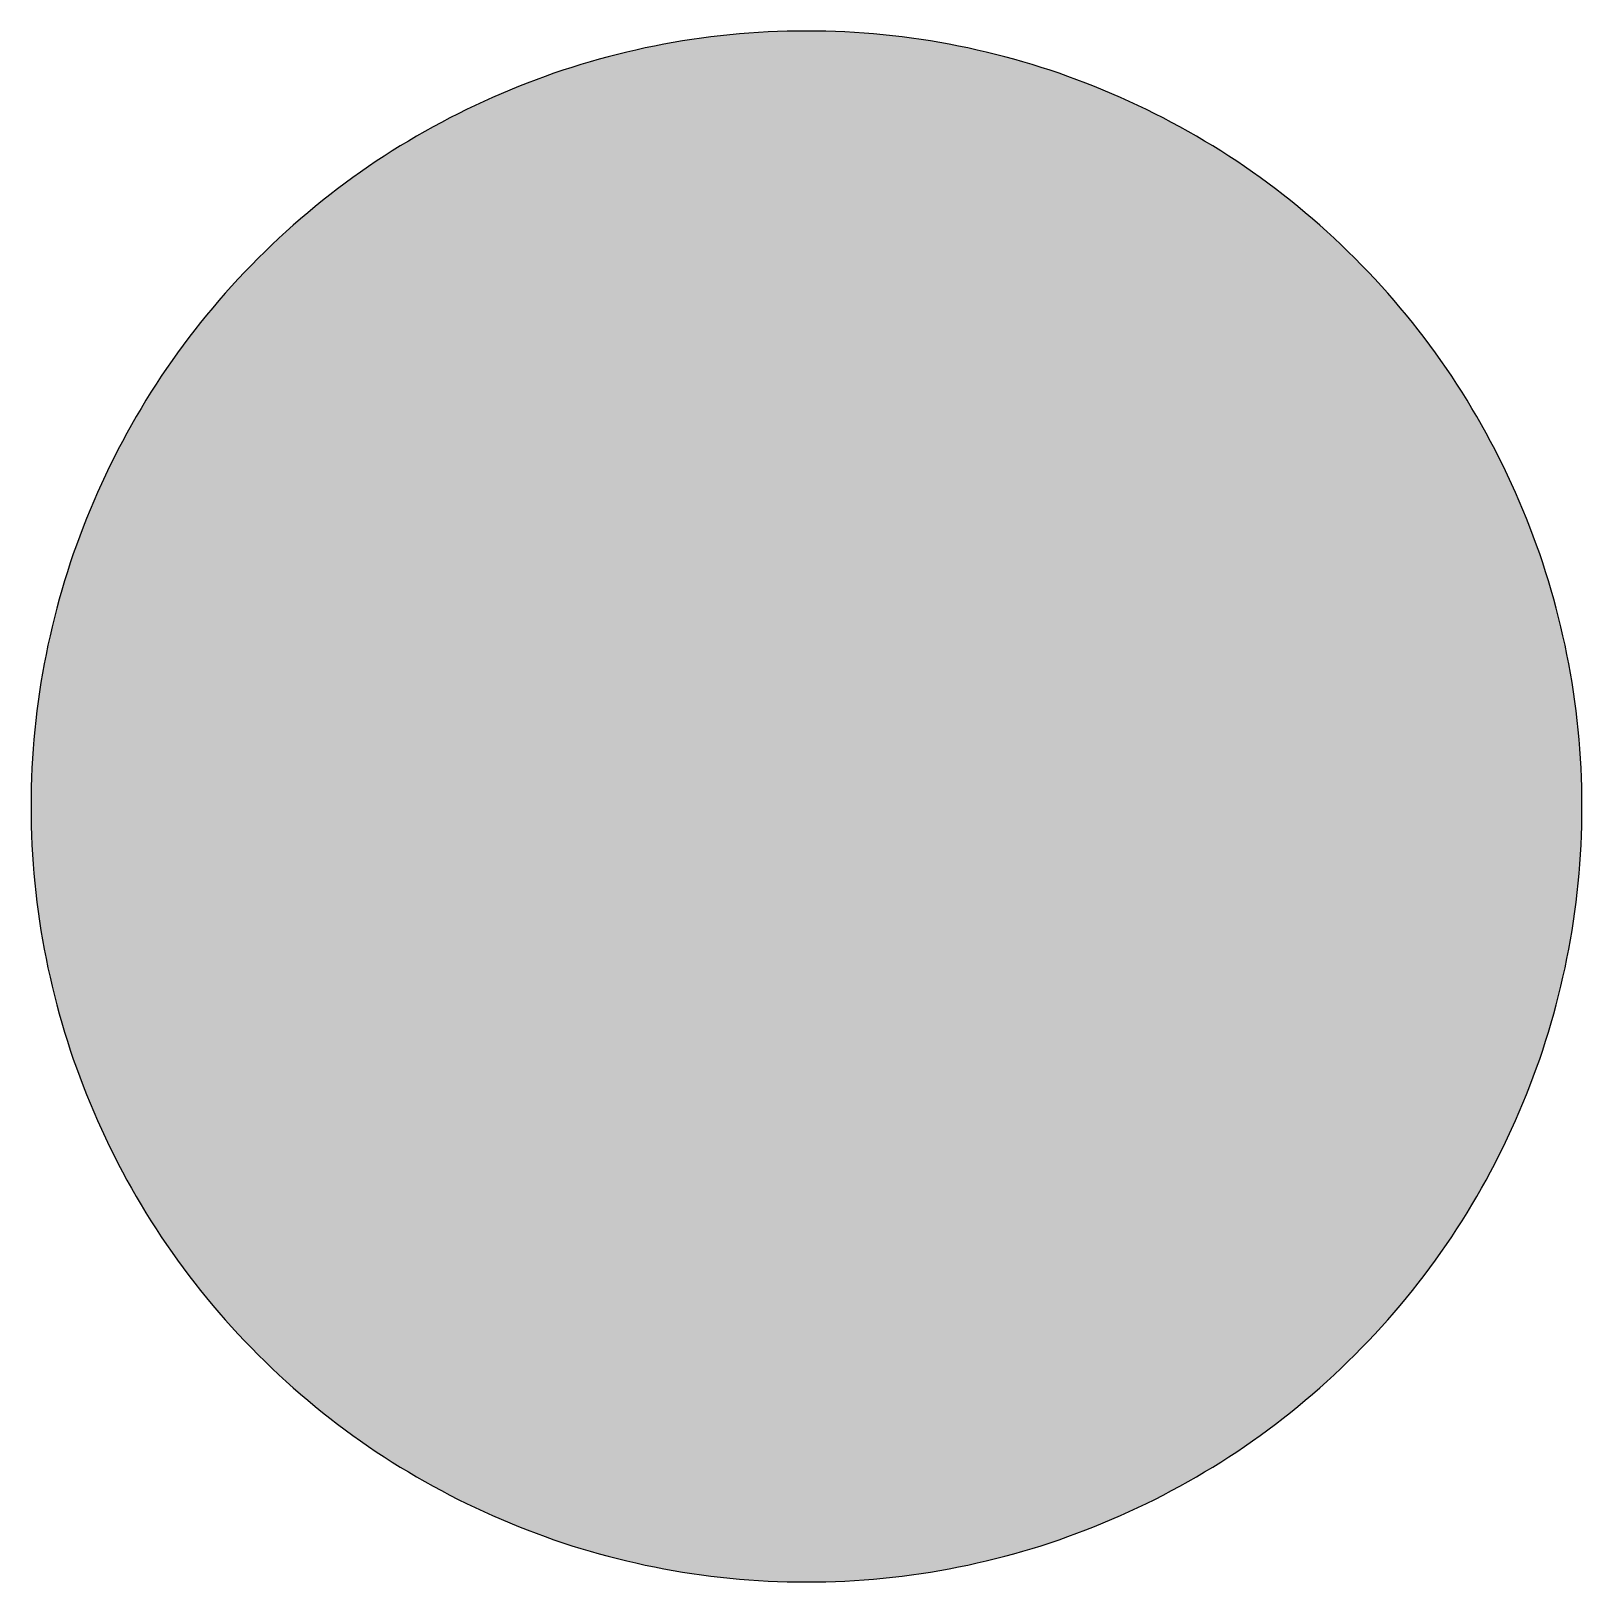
# Model space of a CAD drawing. Header units: millimetres. Extents: x 0 to 212, y 0 to 212.
import ezdxf

# ---------------------------------------------------------------- set-up
doc = ezdxf.new("R2010")
doc.units = ezdxf.units.MM

msp = doc.modelspace()

# ---------------------------------------------------------------- hatches: boundary and pattern name
msp.add_hatch(color=254).paths.add_polyline_path([(211.7189, 105.8869), (211.709, 107.2007), (211.6861, 108.5139), (211.6455, 109.8245), (211.5871, 111.1326), (211.5134, 112.4407), (211.4245, 113.7437), (211.3204, 115.0468), (211.201, 116.3447), (211.0638, 117.6426), (210.9114, 118.9355), (210.7413, 120.2258), (210.5584, 121.5136), (210.3577, 122.7988), (210.1418, 124.079), (209.9107, 125.3566), (209.6643, 126.6292), (209.4027, 127.8992), (209.1258, 129.1641), (208.8337, 130.4239), (208.5264, 131.6812), (208.2038, 132.936), (207.866, 134.1831), (207.5104, 135.4277), (207.1421, 136.6647), (206.7611, 137.8991), (206.3623, 139.1285), (205.9483, 140.3502), (205.5216, 141.5694), (205.0771, 142.781), (204.6199, 143.9901), (204.1474, 145.1915), (203.6623, 146.3853), (203.1619, 147.574), (202.6463, 148.7576), (202.1154, 149.9362), (201.5693, 151.1046), (201.0105, 152.2705), (200.439, 153.4262), (199.8523, 154.5768), (199.2503, 155.7198), (198.6356, 156.8577), (198.0057, 157.9855), (197.3605, 159.1081), (196.7052, 160.2232), (196.0321, 161.3281), (195.3489, 162.4279), (194.6504, 163.5176), (193.9366, 164.6022), (193.2102, 165.6766), (192.471, 166.7434), (191.7167, 167.8), (190.9521, 168.849), (190.1698, 169.8904), (189.3773, 170.9217), (188.5696, 171.9428), (187.7517, 172.9562), (186.9161, 173.9621), (186.0702, 174.9552), (185.2117, 175.9407), (184.338, 176.9161), (183.454, 177.8838), (182.5549, 178.8389), (181.643, 179.7837), (180.721, 180.7185), (179.7837, 181.643), (178.8389, 182.5549), (177.8838, 183.454), (176.9161, 184.338), (175.9407, 185.2117), (174.9552, 186.0702), (173.9621, 186.9161), (172.9562, 187.7492), (171.9428, 188.5696), (170.9217, 189.3773), (169.8904, 190.1698), (168.849, 190.9496), (167.8, 191.7167), (166.7408, 192.471), (165.6766, 193.2102), (164.6022, 193.9366), (163.5176, 194.6504), (162.4279, 195.3489), (161.3281, 196.0321), (160.2232, 196.7052), (159.1081, 197.3631), (157.9855, 198.0057), (156.8577, 198.6356), (155.7198, 199.2503), (154.5768, 199.8523), (153.4262, 200.439), (152.2705, 201.0131), (151.1046, 201.5719), (149.9362, 202.1154), (148.7576, 202.6463), (147.574, 203.1619), (146.3853, 203.6623), (145.1889, 204.15), (143.9875, 204.6199), (142.781, 205.0796), (141.5694, 205.5216), (140.3502, 205.9483), (139.1285, 206.3623), (137.8991, 206.7611), (136.6647, 207.1446), (135.4252, 207.5129), (134.1831, 207.866), (132.9334, 208.2038), (131.6812, 208.5264), (130.4239, 208.8337), (129.1641, 209.1284), (127.8966, 209.4052), (126.6292, 209.6668), (125.3541, 209.9132), (124.0765, 210.1444), (122.7963, 210.3603), (121.5136, 210.5584), (120.2258, 210.7438), (118.9355, 210.9114), (117.6401, 211.0638), (116.3447, 211.201), (115.0468, 211.3229), (113.7437, 211.4271), (112.4382, 211.516), (111.1326, 211.5896), (109.8245, 211.6455), (108.5113, 211.6861), (107.1982, 211.7115), (105.885, 211.7192), (104.5693, 211.7115), (103.2561, 211.6861), (101.9454, 211.6455), (100.6373, 211.5896), (99.3292, 211.516), (98.0262, 211.4271), (96.7232, 211.3229), (95.4253, 211.201), (94.1273, 211.0638), (92.8345, 210.9114), (91.5441, 210.7438), (90.2564, 210.5584), (88.9711, 210.3603), (87.691, 210.1444), (86.4133, 209.9132), (85.1408, 209.6668), (83.8708, 209.4052), (82.6059, 209.1284), (81.346, 208.8337), (80.0887, 208.5264), (78.834, 208.2038), (77.5868, 207.866), (76.3422, 207.5129), (75.1053, 207.1446), (73.8708, 206.7611), (72.6415, 206.3623), (71.4197, 205.9483), (70.2005, 205.5216), (68.9889, 205.0796), (67.7799, 204.6199), (66.5785, 204.15), (65.3847, 203.6623), (64.196, 203.1619), (63.0123, 202.6463), (61.8338, 202.1154), (60.6628, 201.5719), (59.4995, 201.0131), (58.3438, 200.439), (57.1932, 199.8523), (56.0502, 199.2503), (54.9123, 198.6356), (53.7845, 198.0057), (52.6618, 197.3631), (51.5468, 196.7052), (50.4419, 196.0321), (49.342, 195.3489), (48.2524, 194.6504), (47.1678, 193.9366), (46.0934, 193.2102), (45.0266, 192.471), (43.9699, 191.7167), (42.9209, 190.9496), (41.8795, 190.1698), (40.8483, 189.3773), (39.8272, 188.5696), (38.8137, 187.7492), (37.8079, 186.9161), (36.8148, 186.0702), (35.8292, 185.2117), (34.8539, 184.338), (33.8861, 183.454), (32.9311, 182.5549), (31.9862, 181.643), (31.049, 180.7185), (30.1269, 179.7837), (29.2151, 178.8389), (28.3159, 177.8838), (27.432, 176.9161), (26.5582, 175.9407), (25.6997, 174.9552), (24.8539, 173.9621), (24.0208, 172.9562), (23.2004, 171.9428), (22.3926, 170.9217), (21.6002, 169.8904), (20.8204, 168.849), (20.0533, 167.8), (19.2989, 166.7434), (18.5598, 165.6766), (17.8333, 164.6022), (17.1196, 163.5176), (16.4211, 162.4279), (15.7378, 161.3281), (15.0647, 160.2232), (14.4069, 159.1081), (13.7643, 157.9855), (13.1343, 156.8577), (12.5197, 155.7198), (11.9177, 154.5768), (11.3309, 153.4262), (10.7569, 152.2705), (10.1981, 151.1046), (9.6545, 149.9362), (9.1237, 148.7576), (8.6081, 147.574), (8.1077, 146.3853), (7.62, 145.1915), (7.1501, 143.9901), (6.6904, 142.781), (6.2484, 141.5694), (5.8217, 140.3502), (5.4077, 139.1285), (5.0089, 137.8991), (4.6253, 136.6647), (4.257, 135.4277), (3.904, 134.1831), (3.5662, 132.936), (3.2436, 131.6812), (2.9362, 130.4239), (2.6416, 129.1641), (2.3647, 127.8992), (2.1031, 126.6292), (1.8567, 125.3566), (1.6256, 124.079), (1.4097, 122.7988), (1.2116, 121.5136), (1.0262, 120.2258), (0.8585, 118.9355), (0.7061, 117.6426), (0.569, 116.3447), (0.447, 115.0468), (0.3429, 113.7437), (0.254, 112.4407), (0.1803, 111.1326), (0.1245, 109.8245), (0.0838, 108.5139), (0.0584, 107.2007), (0.0508, 105.885), (0.0584, 104.5718), (0.0838, 103.2586), (0.1245, 101.9454), (0.1803, 100.6373), (0.254, 99.3318), (0.3429, 98.0262), (0.447, 96.7232), (0.569, 95.4253), (0.7061, 94.1299), (0.8585, 92.8345), (1.0262, 91.5441), (1.2116, 90.2564), (1.4097, 88.9737), (1.6256, 87.6935), (1.8567, 86.4159), (2.1031, 85.1408), (2.3647, 83.8733), (2.6416, 82.6059), (2.9362, 81.346), (3.2436, 80.0887), (3.5662, 78.8365), (3.904, 77.5868), (4.257, 76.3448), (4.6253, 75.1053), (5.0089, 73.8708), (5.4077, 72.6415), (5.8217, 71.4197), (6.2484, 70.2005), (6.6904, 68.9889), (7.1501, 67.7824), (7.62, 66.581), (8.1077, 65.3847), (8.6081, 64.196), (9.1237, 63.0123), (9.6545, 61.8338), (10.1981, 60.6654), (10.7569, 59.4995), (11.3309, 58.3438), (11.9177, 57.1932), (12.5197, 56.0502), (13.1343, 54.9123), (13.7643, 53.7845), (14.4069, 52.6618), (15.0647, 51.5468), (15.7378, 50.4419), (16.4211, 49.342), (17.1196, 48.2524), (17.8333, 47.1678), (18.5598, 46.0934), (19.2989, 45.0291), (20.0533, 43.9699), (20.8204, 42.9209), (21.6002, 41.8795), (22.3926, 40.8483), (23.2004, 39.8272), (24.0208, 38.8137), (24.8539, 37.8079), (25.6997, 36.8148), (26.5582, 35.8292), (27.432, 34.8539), (28.3159, 33.8861), (29.2151, 32.9311), (30.1269, 31.9862), (31.049, 31.049), (31.9862, 30.1269), (32.9311, 29.2151), (33.8861, 28.3159), (34.8539, 27.432), (35.8292, 26.5582), (36.8148, 25.6997), (37.8079, 24.8539), (38.8137, 24.0182), (39.8272, 23.2004), (40.8483, 22.3926), (41.8795, 21.6002), (42.9209, 20.8178), (43.9699, 20.0533), (45.0266, 19.2989), (46.0934, 18.5598), (47.1678, 17.8333), (48.2524, 17.1196), (49.342, 16.4211), (50.4419, 15.7378), (51.5468, 15.0647), (52.6618, 14.4094), (53.7845, 13.7643), (54.9123, 13.1343), (56.0502, 12.5197), (57.1932, 11.9177), (58.3438, 11.3309), (59.4995, 10.7594), (60.6628, 10.2006), (61.8338, 9.6545), (63.0123, 9.1237), (64.196, 8.6081), (65.3847, 8.1077), (66.5785, 7.6225), (67.7799, 7.1501), (68.9889, 6.6929), (70.2005, 6.2484), (71.4197, 5.8217), (72.6415, 5.4077), (73.8708, 5.0089), (75.1053, 4.6279), (76.3422, 4.2596), (77.5868, 3.904), (78.834, 3.5662), (80.0887, 3.2436), (81.346, 2.9362), (82.6059, 2.6441), (83.8708, 2.3673), (85.1408, 2.1057), (86.4133, 1.8593), (87.691, 1.6281), (88.9711, 1.4122), (90.2564, 1.2116), (91.5441, 1.0287), (92.8345, 0.8585), (94.1273, 0.7061), (95.4253, 0.569), (96.7232, 0.4496), (98.0262, 0.3454), (99.3292, 0.2565), (100.6373, 0.1829), (101.9454, 0.1245), (103.2561, 0.0838), (104.5693, 0.061), (105.885, 0.0533), (107.1982, 0.061), (108.5113, 0.0838), (109.8245, 0.1245), (111.1326, 0.1829), (112.4382, 0.2565), (113.7437, 0.3454), (115.0468, 0.4496), (116.3447, 0.569), (117.6401, 0.7061), (118.9355, 0.8585), (120.2258, 1.0287), (121.5136, 1.2116), (122.7963, 1.4122), (124.0765, 1.6281), (125.3541, 1.8593), (126.6292, 2.1057), (127.8966, 2.3673), (129.1641, 2.6441), (130.4239, 2.9362), (131.6812, 3.2436), (132.9334, 3.5662), (134.1831, 3.904), (135.4252, 4.2596), (136.6647, 4.6279), (137.8991, 5.0089), (139.1285, 5.4077), (140.3502, 5.8217), (141.5694, 6.2484), (142.781, 6.6929), (143.9875, 7.1501), (145.1889, 7.6225), (146.3853, 8.1077), (147.574, 8.6081), (148.7576, 9.1237), (149.9362, 9.6545), (151.1046, 10.2006), (152.2705, 10.7594), (153.4262, 11.3309), (154.5768, 11.9177), (155.7198, 12.5197), (156.8577, 13.1343), (157.9855, 13.7643), (159.1081, 14.4094), (160.2232, 15.0647), (161.3281, 15.7378), (162.4279, 16.4211), (163.5176, 17.1196), (164.6022, 17.8333), (165.6766, 18.5598), (166.7408, 19.2989), (167.8, 20.0533), (168.849, 20.8178), (169.8904, 21.6002), (170.9217, 22.3926), (171.9428, 23.2004), (172.9562, 24.0182), (173.9621, 24.8539), (174.9552, 25.6997), (175.9407, 26.5582), (176.9161, 27.432), (177.8838, 28.3159), (178.8389, 29.2151), (179.7837, 30.1269), (180.721, 31.049), (181.643, 31.9862), (182.5549, 32.9311), (183.454, 33.8861), (184.338, 34.8539), (185.2117, 35.8292), (186.0702, 36.8148), (186.9161, 37.8079), (187.7517, 38.8137), (188.5696, 39.8272), (189.3773, 40.8483), (190.1698, 41.8795), (190.9521, 42.9209), (191.7167, 43.9699), (192.471, 45.0291), (193.2102, 46.0934), (193.9366, 47.1678), (194.6504, 48.2524), (195.3489, 49.342), (196.0321, 50.4419), (196.7052, 51.5468), (197.3605, 52.6618), (198.0057, 53.7845), (198.6356, 54.9123), (199.2503, 56.0502), (199.8523, 57.1932), (200.439, 58.3438), (201.0105, 59.4995), (201.5693, 60.6654), (202.1154, 61.8338), (202.6463, 63.0123), (203.1619, 64.196), (203.6623, 65.3847), (204.1474, 66.581), (204.6199, 67.7824), (205.0771, 68.9889), (205.5216, 70.2005), (205.9483, 71.4197), (206.3623, 72.6415), (206.7611, 73.8708), (207.1421, 75.1053), (207.5104, 76.3448), (207.866, 77.5868), (208.2038, 78.8365), (208.5264, 80.0887), (208.8337, 81.346), (209.1258, 82.6059), (209.4027, 83.8733), (209.6643, 85.1408), (209.9107, 86.4159), (210.1418, 87.6935), (210.3577, 88.9737), (210.5584, 90.2564), (210.7413, 91.5441), (210.9114, 92.8345), (211.0638, 94.1299), (211.201, 95.4253), (211.3204, 96.7232), (211.4245, 98.0262), (211.5134, 99.3318), (211.5871, 100.6373), (211.6455, 101.9454), (211.6861, 103.2586), (211.709, 104.5718), (211.7166, 105.885)])
h = msp.add_hatch(color=22)
edge = h.paths.add_edge_path()
edge.add_line((206.4272, 105.8869), (206.4182, 107.1347))
edge.add_line((206.4182, 107.1347), (206.3953, 108.3818))
edge.add_line((206.3953, 108.3818), (206.3572, 109.6264))
edge.add_line((206.3572, 109.6264), (206.3013, 110.871))
edge.add_line((206.3013, 110.871), (206.2328, 112.1131))
edge.add_line((206.2328, 112.1131), (206.1489, 113.3526))
edge.add_line((206.1489, 113.3526), (206.0499, 114.5896))
edge.add_line((206.0499, 114.5896), (205.933, 115.824))
edge.add_line((205.933, 115.824), (205.8035, 117.0534))
edge.add_line((205.8035, 117.0534), (205.6587, 118.2827))
edge.add_line((205.6587, 118.2827), (205.4987, 119.5095))
edge.add_line((205.4987, 119.5095), (205.3234, 120.7313))
edge.add_line((205.3234, 120.7313), (205.1355, 121.953))
edge.add_line((205.1355, 121.953), (204.9297, 123.1697))
edge.add_line((204.9297, 123.1697), (204.7113, 124.3813))
edge.add_line((204.7113, 124.3813), (204.4776, 125.5928))
edge.add_line((204.4776, 125.5928), (204.2287, 126.7968))
edge.add_line((204.2287, 126.7968), (203.9645, 128.0008))
edge.add_line((203.9645, 128.0008), (203.6877, 129.1971))
edge.add_line((203.6877, 129.1971), (203.393, 130.3934))
edge.add_line((203.393, 130.3934), (203.0882, 131.5822))
edge.add_line((203.0882, 131.5822), (202.7657, 132.7683))
edge.add_line((202.7657, 132.7683), (202.4304, 133.9494))
edge.add_line((202.4304, 133.9494), (202.0799, 135.1255))
edge.add_line((202.0799, 135.1255), (201.7166, 136.2989))
edge.add_line((201.7166, 136.2989), (201.3382, 137.4648))
edge.add_line((201.3382, 137.4648), (200.9445, 138.6281))
edge.add_line((200.9445, 138.6281), (200.5381, 139.7864))
edge.add_line((200.5381, 139.7864), (200.119, 140.937))
edge.add_line((200.119, 140.937), (199.6846, 142.0851))
edge.add_line((199.6846, 142.0851), (199.2351, 143.2255))
edge.add_line((199.2351, 143.2255), (198.7728, 144.3609))
edge.add_line((198.7728, 144.3609), (198.2978, 145.4912))
edge.add_line((198.2978, 145.4912), (197.8076, 146.6139))
edge.add_line((197.8076, 146.6139), (197.3047, 147.734))
edge.add_line((197.3047, 147.734), (196.7865, 148.844))
edge.add_line((196.7865, 148.844), (196.2556, 149.9514))
edge.add_line((196.2556, 149.9514), (195.7121, 151.0513))
edge.add_line((195.7121, 151.0513), (195.1533, 152.1435))
edge.add_line((195.1533, 152.1435), (194.5818, 153.2306))
edge.add_line((194.5818, 153.2306), (193.9976, 154.3101))
edge.add_line((193.9976, 154.3101), (193.4007, 155.382))
edge.add_line((193.4007, 155.382), (192.7885, 156.4462))
edge.add_line((192.7885, 156.4462), (192.1637, 157.5054))
edge.add_line((192.1637, 157.5054), (191.5262, 158.557))
edge.add_line((191.5262, 158.557), (190.8759, 159.6009))
edge.add_line((190.8759, 159.6009), (190.2104, 160.6372))
edge.add_line((190.2104, 160.6372), (189.5348, 161.6659))
edge.add_line((189.5348, 161.6659), (188.8439, 162.687))
edge.add_line((188.8439, 162.687), (188.1429, 163.7005))
edge.add_line((188.1429, 163.7005), (187.4266, 164.7038))
edge.add_line((187.4266, 164.7038), (186.6976, 165.702))
edge.add_line((186.6976, 165.702), (185.9559, 166.69))
edge.add_line((185.9559, 166.69), (185.2041, 167.6705))
edge.add_line((185.2041, 167.6705), (184.437, 168.6408))
edge.add_line((184.437, 168.6408), (183.6572, 169.6034))
edge.add_line((183.6572, 169.6034), (182.8673, 170.5585))
edge.add_line((182.8673, 170.5585), (182.0621, 171.5033))
edge.add_line((182.0621, 171.5033), (181.2468, 172.4381))
edge.add_line((181.2468, 172.4381), (180.4162, 173.3652))
edge.add_line((180.4162, 173.3652), (179.5755, 174.2846))
edge.add_line((179.5755, 174.2846), (178.722, 175.1914))
edge.add_line((178.722, 175.1914), (177.8559, 176.0906))
edge.add_line((177.8559, 176.0906), (176.9796, 176.9796))
edge.add_line((176.9796, 176.9796), (176.0906, 177.8559))
edge.add_line((176.0906, 177.8559), (175.1914, 178.722))
edge.add_line((175.1914, 178.722), (174.2846, 179.5755))
edge.add_line((174.2846, 179.5755), (173.3652, 180.4162))
edge.add_line((173.3652, 180.4162), (172.4381, 181.2442))
edge.add_line((172.4381, 181.2442), (171.5033, 182.0621))
edge.add_line((171.5033, 182.0621), (170.5585, 182.8648))
edge.add_line((170.5585, 182.8648), (169.6034, 183.6572))
edge.add_line((169.6034, 183.6572), (168.6408, 184.437))
edge.add_line((168.6408, 184.437), (167.6705, 185.2041))
edge.add_line((167.6705, 185.2041), (166.69, 185.9559))
edge.add_line((166.69, 185.9559), (165.702, 186.6976))
edge.add_line((165.702, 186.6976), (164.7038, 187.4266))
edge.add_line((164.7038, 187.4266), (163.7005, 188.1429))
edge.add_line((163.7005, 188.1429), (162.687, 188.8439))
edge.add_line((162.687, 188.8439), (161.6659, 189.5348))
edge.add_line((161.6659, 189.5348), (160.6372, 190.2104))
edge.add_line((160.6372, 190.2104), (159.6009, 190.8759))
edge.add_line((159.6009, 190.8759), (158.557, 191.5262))
edge.add_line((158.557, 191.5262), (157.5054, 192.1637))
edge.add_line((157.5054, 192.1637), (156.4462, 192.7885))
edge.add_line((156.4462, 192.7885), (155.382, 193.4007))
edge.add_line((155.382, 193.4007), (154.3075, 193.9976))
edge.add_line((154.3075, 193.9976), (153.228, 194.5818))
edge.add_line((153.228, 194.5818), (152.1435, 195.1533))
edge.add_line((152.1435, 195.1533), (151.0487, 195.7121))
edge.add_line((151.0487, 195.7121), (149.9514, 196.2556))
edge.add_line((149.9514, 196.2556), (148.844, 196.7865))
edge.add_line((148.844, 196.7865), (147.734, 197.3047))
edge.add_line((147.734, 197.3047), (146.6139, 197.8076))
edge.add_line((146.6139, 197.8076), (145.4912, 198.2978))
edge.add_line((145.4912, 198.2978), (144.3609, 198.7728))
edge.add_line((144.3609, 198.7728), (143.2255, 199.2351))
edge.add_line((143.2255, 199.2351), (142.0825, 199.6846))
edge.add_line((142.0825, 199.6846), (140.937, 200.119))
edge.add_line((140.937, 200.119), (139.7838, 200.5406))
edge.add_line((139.7838, 200.5406), (138.6281, 200.947))
edge.add_line((138.6281, 200.947), (137.4648, 201.3382))
edge.add_line((137.4648, 201.3382), (136.2989, 201.7166))
edge.add_line((136.2989, 201.7166), (135.1255, 202.0824))
edge.add_line((135.1255, 202.0824), (133.9494, 202.4304))
edge.add_line((133.9494, 202.4304), (132.7683, 202.7657))
edge.add_line((132.7683, 202.7657), (131.5822, 203.0882))
edge.add_line((131.5822, 203.0882), (130.3909, 203.3956))
edge.add_line((130.3909, 203.3956), (129.1971, 203.6877))
edge.add_line((129.1971, 203.6877), (127.9982, 203.9645))
edge.add_line((127.9982, 203.9645), (126.7968, 204.2287))
edge.add_line((126.7968, 204.2287), (125.5903, 204.4776))
edge.add_line((125.5903, 204.4776), (124.3813, 204.7113))
edge.add_line((124.3813, 204.7113), (123.1671, 204.9323))
edge.add_line((123.1671, 204.9323), (121.9505, 205.1355))
edge.add_line((121.9505, 205.1355), (120.7313, 205.326))
edge.add_line((120.7313, 205.326), (119.5095, 205.5012))
edge.add_line((119.5095, 205.5012), (118.2827, 205.6613))
edge.add_line((118.2827, 205.6613), (117.0534, 205.806))
edge.add_line((117.0534, 205.806), (115.8215, 205.9356))
edge.add_line((115.8215, 205.9356), (114.587, 206.0499))
edge.add_line((114.587, 206.0499), (113.35, 206.1489))
edge.add_line((113.35, 206.1489), (112.1105, 206.2353))
edge.add_line((112.1105, 206.2353), (110.871, 206.3039))
edge.add_line((110.871, 206.3039), (109.6264, 206.3572))
edge.add_line((109.6264, 206.3572), (108.3818, 206.3953))
edge.add_line((108.3818, 206.3953), (107.1347, 206.4207))
edge.add_line((107.1347, 206.4207), (105.885, 206.4283))
edge.add_line((105.885, 206.4283), (104.6353, 206.4207))
edge.add_line((104.6353, 206.4207), (103.3882, 206.3953))
edge.add_line((103.3882, 206.3953), (102.1436, 206.3572))
edge.add_line((102.1436, 206.3572), (100.899, 206.3039))
edge.add_line((100.899, 206.3039), (99.6569, 206.2353))
edge.add_line((99.6569, 206.2353), (98.4174, 206.1489))
edge.add_line((98.4174, 206.1489), (97.1804, 206.0499))
edge.add_line((97.1804, 206.0499), (95.946, 205.9356))
edge.add_line((95.946, 205.9356), (94.7166, 205.806))
edge.add_line((94.7166, 205.806), (93.4872, 205.6613))
edge.add_line((93.4872, 205.6613), (92.2604, 205.5012))
edge.add_line((92.2604, 205.5012), (91.0387, 205.326))
edge.add_line((91.0387, 205.326), (89.8169, 205.1355))
edge.add_line((89.8169, 205.1355), (88.6003, 204.9323))
edge.add_line((88.6003, 204.9323), (87.3887, 204.7113))
edge.add_line((87.3887, 204.7113), (86.1771, 204.4776))
edge.add_line((86.1771, 204.4776), (84.9732, 204.2287))
edge.add_line((84.9732, 204.2287), (83.7692, 203.9645))
edge.add_line((83.7692, 203.9645), (82.5729, 203.6877))
edge.add_line((82.5729, 203.6877), (81.3765, 203.3956))
edge.add_line((81.3765, 203.3956), (80.1878, 203.0882))
edge.add_line((80.1878, 203.0882), (79.0016, 202.7657))
edge.add_line((79.0016, 202.7657), (77.8205, 202.4304))
edge.add_line((77.8205, 202.4304), (76.6445, 202.0824))
edge.add_line((76.6445, 202.0824), (75.471, 201.7166))
edge.add_line((75.471, 201.7166), (74.3052, 201.3382))
edge.add_line((74.3052, 201.3382), (73.1418, 200.947))
edge.add_line((73.1418, 200.947), (71.9836, 200.5406))
edge.add_line((71.9836, 200.5406), (70.833, 200.119))
edge.add_line((70.833, 200.119), (69.6849, 199.6846))
edge.add_line((69.6849, 199.6846), (68.5444, 199.2351))
edge.add_line((68.5444, 199.2351), (67.4091, 198.7728))
edge.add_line((67.4091, 198.7728), (66.2788, 198.2978))
edge.add_line((66.2788, 198.2978), (65.1561, 197.8076))
edge.add_line((65.1561, 197.8076), (64.0359, 197.3047))
edge.add_line((64.0359, 197.3047), (62.926, 196.7865))
edge.add_line((62.926, 196.7865), (61.8185, 196.2556))
edge.add_line((61.8185, 196.2556), (60.7187, 195.7121))
edge.add_line((60.7187, 195.7121), (59.6265, 195.1533))
edge.add_line((59.6265, 195.1533), (58.5394, 194.5818))
edge.add_line((58.5394, 194.5818), (57.4599, 193.9976))
edge.add_line((57.4599, 193.9976), (56.388, 193.4007))
edge.add_line((56.388, 193.4007), (55.3237, 192.7885))
edge.add_line((55.3237, 192.7885), (54.2646, 192.1637))
edge.add_line((54.2646, 192.1637), (53.213, 191.5262))
edge.add_line((53.213, 191.5262), (52.1691, 190.8759))
edge.add_line((52.1691, 190.8759), (51.1327, 190.2104))
edge.add_line((51.1327, 190.2104), (50.104, 189.5348))
edge.add_line((50.104, 189.5348), (49.083, 188.8439))
edge.add_line((49.083, 188.8439), (48.0695, 188.1429))
edge.add_line((48.0695, 188.1429), (47.0662, 187.4266))
edge.add_line((47.0662, 187.4266), (46.068, 186.6976))
edge.add_line((46.068, 186.6976), (45.0799, 185.9559))
edge.add_line((45.0799, 185.9559), (44.0995, 185.2041))
edge.add_line((44.0995, 185.2041), (43.1292, 184.437))
edge.add_line((43.1292, 184.437), (42.1665, 183.6572))
edge.add_line((42.1665, 183.6572), (41.2115, 182.8648))
edge.add_line((41.2115, 182.8648), (40.2666, 182.0621))
edge.add_line((40.2666, 182.0621), (39.3319, 181.2442))
edge.add_line((39.3319, 181.2442), (38.4048, 180.4162))
edge.add_line((38.4048, 180.4162), (37.4853, 179.5755))
edge.add_line((37.4853, 179.5755), (36.5785, 178.722))
edge.add_line((36.5785, 178.722), (35.6794, 177.8559))
edge.add_line((35.6794, 177.8559), (34.7904, 176.9796))
edge.add_line((34.7904, 176.9796), (33.9141, 176.0906))
edge.add_line((33.9141, 176.0906), (33.0479, 175.1914))
edge.add_line((33.0479, 175.1914), (32.1945, 174.2846))
edge.add_line((32.1945, 174.2846), (31.3538, 173.3652))
edge.add_line((31.3538, 173.3652), (30.5257, 172.4381))
edge.add_line((30.5257, 172.4381), (29.7078, 171.5033))
edge.add_line((29.7078, 171.5033), (28.9052, 170.5585))
edge.add_line((28.9052, 170.5585), (28.1127, 169.6034))
edge.add_line((28.1127, 169.6034), (27.3329, 168.6408))
edge.add_line((27.3329, 168.6408), (26.5659, 167.6705))
edge.add_line((26.5659, 167.6705), (25.814, 166.69))
edge.add_line((25.814, 166.69), (25.0723, 165.702))
edge.add_line((25.0723, 165.702), (24.3434, 164.7038))
edge.add_line((24.3434, 164.7038), (23.6271, 163.7005))
edge.add_line((23.6271, 163.7005), (22.926, 162.687))
edge.add_line((22.926, 162.687), (22.2352, 161.6659))
edge.add_line((22.2352, 161.6659), (21.5595, 160.6372))
edge.add_line((21.5595, 160.6372), (20.894, 159.6009))
edge.add_line((20.894, 159.6009), (20.2438, 158.557))
edge.add_line((20.2438, 158.557), (19.6063, 157.5054))
edge.add_line((19.6063, 157.5054), (18.9814, 156.4462))
edge.add_line((18.9814, 156.4462), (18.3693, 155.382))
edge.add_line((18.3693, 155.382), (17.7724, 154.3101))
edge.add_line((17.7724, 154.3101), (17.1882, 153.2306))
edge.add_line((17.1882, 153.2306), (16.6167, 152.1435))
edge.add_line((16.6167, 152.1435), (16.0579, 151.0513))
edge.add_line((16.0579, 151.0513), (15.5143, 149.9514))
edge.add_line((15.5143, 149.9514), (14.9835, 148.844))
edge.add_line((14.9835, 148.844), (14.4653, 147.734))
edge.add_line((14.4653, 147.734), (13.9624, 146.6139))
edge.add_line((13.9624, 146.6139), (13.4722, 145.4912))
edge.add_line((13.4722, 145.4912), (12.9972, 144.3609))
edge.add_line((12.9972, 144.3609), (12.5349, 143.2255))
edge.add_line((12.5349, 143.2255), (12.0853, 142.0851))
edge.add_line((12.0853, 142.0851), (11.651, 140.937))
edge.add_line((11.651, 140.937), (11.2293, 139.7864))
edge.add_line((11.2293, 139.7864), (10.8229, 138.6281))
edge.add_line((10.8229, 138.6281), (10.4318, 137.4648))
edge.add_line((10.4318, 137.4648), (10.0533, 136.2989))
edge.add_line((10.0533, 136.2989), (9.6876, 135.1255))
edge.add_line((9.6876, 135.1255), (9.3396, 133.9494))
edge.add_line((9.3396, 133.9494), (9.0043, 132.7683))
edge.add_line((9.0043, 132.7683), (8.6817, 131.5822))
edge.add_line((8.6817, 131.5822), (8.3744, 130.3934))
edge.add_line((8.3744, 130.3934), (8.0823, 129.1971))
edge.add_line((8.0823, 129.1971), (7.8054, 128.0008))
edge.add_line((7.8054, 128.0008), (7.5413, 126.7968))
edge.add_line((7.5413, 126.7968), (7.2923, 125.5928))
edge.add_line((7.2923, 125.5928), (7.0587, 124.3813))
edge.add_line((7.0587, 124.3813), (6.8377, 123.1697))
edge.add_line((6.8377, 123.1697), (6.6345, 121.953))
edge.add_line((6.6345, 121.953), (6.444, 120.7313))
edge.add_line((6.444, 120.7313), (6.2687, 119.5095))
edge.add_line((6.2687, 119.5095), (6.1087, 118.2827))
edge.add_line((6.1087, 118.2827), (5.9639, 117.0534))
edge.add_line((5.9639, 117.0534), (5.8344, 115.824))
edge.add_line((5.8344, 115.824), (5.7201, 114.5896))
edge.add_line((5.7201, 114.5896), (5.621, 113.3526))
edge.add_line((5.621, 113.3526), (5.5347, 112.1131))
edge.add_line((5.5347, 112.1131), (5.4661, 110.871))
edge.add_line((5.4661, 110.871), (5.4127, 109.6264))
edge.add_line((5.4127, 109.6264), (5.3746, 108.3818))
edge.add_line((5.3746, 108.3818), (5.3492, 107.1347))
edge.add_line((5.3492, 107.1347), (5.3416, 105.885))
edge.add_line((5.3416, 105.885), (5.3492, 104.6353))
edge.add_line((5.3492, 104.6353), (5.3746, 103.3882))
edge.add_line((5.3746, 103.3882), (5.4127, 102.1436))
edge.add_line((5.4127, 102.1436), (5.4661, 100.899))
edge.add_line((5.4661, 100.899), (5.5347, 99.6594))
edge.add_line((5.5347, 99.6594), (5.621, 98.4199))
edge.add_line((5.621, 98.4199), (5.7201, 97.1829))
edge.add_line((5.7201, 97.1829), (5.8344, 95.9485))
edge.add_line((5.8344, 95.9485), (5.9639, 94.7166))
edge.add_line((5.9639, 94.7166), (6.1087, 93.4872))
edge.add_line((6.1087, 93.4872), (6.2687, 92.2604))
edge.add_line((6.2687, 92.2604), (6.444, 91.0387))
edge.add_line((6.444, 91.0387), (6.6345, 89.8195))
edge.add_line((6.6345, 89.8195), (6.8377, 88.6028))
edge.add_line((6.8377, 88.6028), (7.0587, 87.3887))
edge.add_line((7.0587, 87.3887), (7.2923, 86.1797))
edge.add_line((7.2923, 86.1797), (7.5413, 84.9732))
edge.add_line((7.5413, 84.9732), (7.8054, 83.7717))
edge.add_line((7.8054, 83.7717), (8.0823, 82.5729))
edge.add_line((8.0823, 82.5729), (8.3744, 81.3791))
edge.add_line((8.3744, 81.3791), (8.6817, 80.1878))
edge.add_line((8.6817, 80.1878), (9.0043, 79.0016))
edge.add_line((9.0043, 79.0016), (9.3396, 77.8205))
edge.add_line((9.3396, 77.8205), (9.6876, 76.6445))
edge.add_line((9.6876, 76.6445), (10.0533, 75.471))
edge.add_line((10.0533, 75.471), (10.4318, 74.3052))
edge.add_line((10.4318, 74.3052), (10.8229, 73.1418))
edge.add_line((10.8229, 73.1418), (11.2293, 71.9861))
edge.add_line((11.2293, 71.9861), (11.651, 70.833))
edge.add_line((11.651, 70.833), (12.0853, 69.6874))
edge.add_line((12.0853, 69.6874), (12.5349, 68.5444))
edge.add_line((12.5349, 68.5444), (12.9972, 67.4091))
edge.add_line((12.9972, 67.4091), (13.4722, 66.2788))
edge.add_line((13.4722, 66.2788), (13.9624, 65.1561))
edge.add_line((13.9624, 65.1561), (14.4653, 64.0359))
edge.add_line((14.4653, 64.0359), (14.9835, 62.926))
edge.add_line((14.9835, 62.926), (15.5143, 61.8185))
edge.add_line((15.5143, 61.8185), (16.0579, 60.7212))
edge.add_line((16.0579, 60.7212), (16.6167, 59.6265))
edge.add_line((16.6167, 59.6265), (17.1882, 58.5419))
edge.add_line((17.1882, 58.5419), (17.7724, 57.4624))
edge.add_line((17.7724, 57.4624), (18.3693, 56.388))
edge.add_line((18.3693, 56.388), (18.9814, 55.3237))
edge.add_line((18.9814, 55.3237), (19.6063, 54.2646))
edge.add_line((19.6063, 54.2646), (20.2438, 53.213))
edge.add_line((20.2438, 53.213), (20.894, 52.1691))
edge.add_line((20.894, 52.1691), (21.5595, 51.1327))
edge.add_line((21.5595, 51.1327), (22.2352, 50.104))
edge.add_line((22.2352, 50.104), (22.926, 49.083))
edge.add_line((22.926, 49.083), (23.6271, 48.0695))
edge.add_line((23.6271, 48.0695), (24.3434, 47.0662))
edge.add_line((24.3434, 47.0662), (25.0723, 46.068))
edge.add_line((25.0723, 46.068), (25.814, 45.0799))
edge.add_line((25.814, 45.0799), (26.5659, 44.0995))
edge.add_line((26.5659, 44.0995), (27.3329, 43.1292))
edge.add_line((27.3329, 43.1292), (28.1127, 42.1665))
edge.add_line((28.1127, 42.1665), (28.9052, 41.2115))
edge.add_line((28.9052, 41.2115), (29.7078, 40.2666))
edge.add_line((29.7078, 40.2666), (30.5257, 39.3319))
edge.add_line((30.5257, 39.3319), (31.3538, 38.4048))
edge.add_line((31.3538, 38.4048), (32.1945, 37.4853))
edge.add_line((32.1945, 37.4853), (33.0479, 36.5785))
edge.add_line((33.0479, 36.5785), (33.9141, 35.6794))
edge.add_line((33.9141, 35.6794), (34.7904, 34.7904))
edge.add_line((34.7904, 34.7904), (35.6794, 33.9141))
edge.add_line((35.6794, 33.9141), (36.5785, 33.0479))
edge.add_line((36.5785, 33.0479), (37.4853, 32.1945))
edge.add_line((37.4853, 32.1945), (38.4048, 31.3538))
edge.add_line((38.4048, 31.3538), (39.3319, 30.5232))
edge.add_line((39.3319, 30.5232), (40.2666, 29.7078))
edge.add_line((40.2666, 29.7078), (41.2115, 28.9027))
edge.add_line((41.2115, 28.9027), (42.1665, 28.1127))
edge.add_line((42.1665, 28.1127), (43.1292, 27.3329))
edge.add_line((43.1292, 27.3329), (44.0995, 26.5659))
edge.add_line((44.0995, 26.5659), (45.0799, 25.814))
edge.add_line((45.0799, 25.814), (46.068, 25.0723))
edge.add_line((46.068, 25.0723), (47.0662, 24.3434))
edge.add_line((47.0662, 24.3434), (48.0695, 23.6271))
edge.add_line((48.0695, 23.6271), (49.083, 22.926))
edge.add_line((49.083, 22.926), (50.104, 22.2352))
edge.add_line((50.104, 22.2352), (51.1327, 21.5595))
edge.add_line((51.1327, 21.5595), (52.1691, 20.894))
edge.add_line((52.1691, 20.894), (53.213, 20.2438))
edge.add_line((53.213, 20.2438), (54.2646, 19.6063))
edge.add_line((54.2646, 19.6063), (55.3237, 18.9814))
edge.add_line((55.3237, 18.9814), (56.388, 18.3693))
edge.add_line((56.388, 18.3693), (57.4599, 17.7724))
edge.add_line((57.4599, 17.7724), (58.5394, 17.1882))
edge.add_line((58.5394, 17.1882), (59.6265, 16.6167))
edge.add_line((59.6265, 16.6167), (60.7187, 16.0579))
edge.add_line((60.7187, 16.0579), (61.8185, 15.5143))
edge.add_line((61.8185, 15.5143), (62.926, 14.9835))
edge.add_line((62.926, 14.9835), (64.0359, 14.4653))
edge.add_line((64.0359, 14.4653), (65.1561, 13.9624))
edge.add_line((65.1561, 13.9624), (66.2788, 13.4722))
edge.add_line((66.2788, 13.4722), (67.4091, 12.9972))
edge.add_line((67.4091, 12.9972), (68.5444, 12.5349))
edge.add_line((68.5444, 12.5349), (69.6849, 12.0853))
edge.add_line((69.6849, 12.0853), (70.833, 11.651))
edge.add_line((70.833, 11.651), (71.9836, 11.2319))
edge.add_line((71.9836, 11.2319), (73.1418, 10.8255))
edge.add_line((73.1418, 10.8255), (74.3052, 10.4318))
edge.add_line((74.3052, 10.4318), (75.471, 10.0533))
edge.add_line((75.471, 10.0533), (76.6445, 9.6901))
edge.add_line((76.6445, 9.6901), (77.8205, 9.3396))
edge.add_line((77.8205, 9.3396), (79.0016, 9.0043))
edge.add_line((79.0016, 9.0043), (80.1878, 8.6817))
edge.add_line((80.1878, 8.6817), (81.3765, 8.3769))
edge.add_line((81.3765, 8.3769), (82.5729, 8.0823))
edge.add_line((82.5729, 8.0823), (83.7692, 7.8054))
edge.add_line((83.7692, 7.8054), (84.9732, 7.5413))
edge.add_line((84.9732, 7.5413), (86.1771, 7.2923))
edge.add_line((86.1771, 7.2923), (87.3887, 7.0587))
edge.add_line((87.3887, 7.0587), (88.6003, 6.8402))
edge.add_line((88.6003, 6.8402), (89.8169, 6.6345))
edge.add_line((89.8169, 6.6345), (91.0387, 6.4465))
edge.add_line((91.0387, 6.4465), (92.2604, 6.2713))
edge.add_line((92.2604, 6.2713), (93.4872, 6.1112))
edge.add_line((93.4872, 6.1112), (94.7166, 5.9665))
edge.add_line((94.7166, 5.9665), (95.946, 5.8369))
edge.add_line((95.946, 5.8369), (97.1804, 5.7201))
edge.add_line((97.1804, 5.7201), (98.4174, 5.621))
edge.add_line((98.4174, 5.621), (99.6569, 5.5372))
edge.add_line((99.6569, 5.5372), (100.899, 5.4686))
edge.add_line((100.899, 5.4686), (102.1436, 5.4127))
edge.add_line((102.1436, 5.4127), (103.3882, 5.3746))
edge.add_line((103.3882, 5.3746), (104.6353, 5.3518))
edge.add_line((104.6353, 5.3518), (105.885, 5.3442))
edge.add_line((105.885, 5.3442), (107.1347, 5.3518))
edge.add_line((107.1347, 5.3518), (108.3818, 5.3746))
edge.add_line((108.3818, 5.3746), (109.6264, 5.4127))
edge.add_line((109.6264, 5.4127), (110.871, 5.4686))
edge.add_line((110.871, 5.4686), (112.1105, 5.5372))
edge.add_line((112.1105, 5.5372), (113.35, 5.621))
edge.add_line((113.35, 5.621), (114.587, 5.7201))
edge.add_line((114.587, 5.7201), (115.8215, 5.8369))
edge.add_line((115.8215, 5.8369), (117.0534, 5.9665))
edge.add_line((117.0534, 5.9665), (118.2827, 6.1112))
edge.add_line((118.2827, 6.1112), (119.5095, 6.2713))
edge.add_line((119.5095, 6.2713), (120.7313, 6.4465))
edge.add_line((120.7313, 6.4465), (121.9505, 6.6345))
edge.add_line((121.9505, 6.6345), (123.1671, 6.8402))
edge.add_line((123.1671, 6.8402), (124.3813, 7.0587))
edge.add_line((124.3813, 7.0587), (125.5903, 7.2923))
edge.add_line((125.5903, 7.2923), (126.7968, 7.5413))
edge.add_line((126.7968, 7.5413), (127.9982, 7.8054))
edge.add_line((127.9982, 7.8054), (129.1971, 8.0823))
edge.add_line((129.1971, 8.0823), (130.3909, 8.3769))
edge.add_line((130.3909, 8.3769), (131.5822, 8.6817))
edge.add_line((131.5822, 8.6817), (132.7683, 9.0043))
edge.add_line((132.7683, 9.0043), (133.9494, 9.3396))
edge.add_line((133.9494, 9.3396), (135.1255, 9.6901))
edge.add_line((135.1255, 9.6901), (136.2989, 10.0533))
edge.add_line((136.2989, 10.0533), (137.4648, 10.4318))
edge.add_line((137.4648, 10.4318), (138.6281, 10.8255))
edge.add_line((138.6281, 10.8255), (139.7838, 11.2319))
edge.add_line((139.7838, 11.2319), (140.937, 11.651))
edge.add_line((140.937, 11.651), (142.0825, 12.0853))
edge.add_line((142.0825, 12.0853), (143.2255, 12.5349))
edge.add_line((143.2255, 12.5349), (144.3609, 12.9972))
edge.add_line((144.3609, 12.9972), (145.4912, 13.4722))
edge.add_line((145.4912, 13.4722), (146.6139, 13.9624))
edge.add_line((146.6139, 13.9624), (147.734, 14.4653))
edge.add_line((147.734, 14.4653), (148.844, 14.9835))
edge.add_line((148.844, 14.9835), (149.9514, 15.5143))
edge.add_line((149.9514, 15.5143), (151.0487, 16.0579))
edge.add_line((151.0487, 16.0579), (152.1435, 16.6167))
edge.add_line((152.1435, 16.6167), (153.228, 17.1882))
edge.add_line((153.228, 17.1882), (154.3075, 17.7724))
edge.add_line((154.3075, 17.7724), (155.382, 18.3693))
edge.add_line((155.382, 18.3693), (156.4462, 18.9814))
edge.add_line((156.4462, 18.9814), (157.5054, 19.6063))
edge.add_line((157.5054, 19.6063), (158.557, 20.2438))
edge.add_line((158.557, 20.2438), (159.6009, 20.894))
edge.add_line((159.6009, 20.894), (160.6372, 21.5595))
edge.add_line((160.6372, 21.5595), (161.6659, 22.2352))
edge.add_line((161.6659, 22.2352), (162.687, 22.926))
edge.add_line((162.687, 22.926), (163.7005, 23.6271))
edge.add_line((163.7005, 23.6271), (164.7038, 24.3434))
edge.add_line((164.7038, 24.3434), (165.702, 25.0723))
edge.add_line((165.702, 25.0723), (166.69, 25.814))
edge.add_line((166.69, 25.814), (167.6705, 26.5659))
edge.add_line((167.6705, 26.5659), (168.6408, 27.3329))
edge.add_line((168.6408, 27.3329), (169.6034, 28.1127))
edge.add_line((169.6034, 28.1127), (170.5585, 28.9027))
edge.add_line((170.5585, 28.9027), (171.5033, 29.7078))
edge.add_line((171.5033, 29.7078), (172.4381, 30.5232))
edge.add_line((172.4381, 30.5232), (173.3652, 31.3538))
edge.add_line((173.3652, 31.3538), (174.2846, 32.1945))
edge.add_line((174.2846, 32.1945), (175.1914, 33.0479))
edge.add_line((175.1914, 33.0479), (176.0906, 33.9141))
edge.add_line((176.0906, 33.9141), (176.9796, 34.7904))
edge.add_line((176.9796, 34.7904), (177.8559, 35.6794))
edge.add_line((177.8559, 35.6794), (178.722, 36.5785))
edge.add_line((178.722, 36.5785), (179.5755, 37.4853))
edge.add_line((179.5755, 37.4853), (180.4162, 38.4048))
edge.add_line((180.4162, 38.4048), (181.2468, 39.3319))
edge.add_line((181.2468, 39.3319), (182.0621, 40.2666))
edge.add_line((182.0621, 40.2666), (182.8673, 41.2115))
edge.add_line((182.8673, 41.2115), (183.6572, 42.1665))
edge.add_line((183.6572, 42.1665), (184.437, 43.1292))
edge.add_line((184.437, 43.1292), (185.2041, 44.0995))
edge.add_line((185.2041, 44.0995), (185.9559, 45.0799))
edge.add_line((185.9559, 45.0799), (186.6976, 46.068))
edge.add_line((186.6976, 46.068), (187.4266, 47.0662))
edge.add_line((187.4266, 47.0662), (188.1429, 48.0695))
edge.add_line((188.1429, 48.0695), (188.8439, 49.083))
edge.add_line((188.8439, 49.083), (189.5348, 50.104))
edge.add_line((189.5348, 50.104), (190.2104, 51.1327))
edge.add_line((190.2104, 51.1327), (190.8759, 52.1691))
edge.add_line((190.8759, 52.1691), (191.5262, 53.213))
edge.add_line((191.5262, 53.213), (192.1637, 54.2646))
edge.add_line((192.1637, 54.2646), (192.7885, 55.3237))
edge.add_line((192.7885, 55.3237), (193.4007, 56.388))
edge.add_line((193.4007, 56.388), (193.9976, 57.4624))
edge.add_line((193.9976, 57.4624), (194.5818, 58.5419))
edge.add_line((194.5818, 58.5419), (195.1533, 59.6265))
edge.add_line((195.1533, 59.6265), (195.7121, 60.7212))
edge.add_line((195.7121, 60.7212), (196.2556, 61.8185))
edge.add_line((196.2556, 61.8185), (196.7865, 62.926))
edge.add_line((196.7865, 62.926), (197.3047, 64.0359))
edge.add_line((197.3047, 64.0359), (197.8076, 65.1561))
edge.add_line((197.8076, 65.1561), (198.2978, 66.2788))
edge.add_line((198.2978, 66.2788), (198.7728, 67.4091))
edge.add_line((198.7728, 67.4091), (199.2351, 68.5444))
edge.add_line((199.2351, 68.5444), (199.6846, 69.6874))
edge.add_line((199.6846, 69.6874), (200.119, 70.833))
edge.add_line((200.119, 70.833), (200.5381, 71.9861))
edge.add_line((200.5381, 71.9861), (200.9445, 73.1418))
edge.add_line((200.9445, 73.1418), (201.3382, 74.3052))
edge.add_line((201.3382, 74.3052), (201.7166, 75.471))
edge.add_line((201.7166, 75.471), (202.0799, 76.6445))
edge.add_line((202.0799, 76.6445), (202.4304, 77.8205))
edge.add_line((202.4304, 77.8205), (202.7657, 79.0016))
edge.add_line((202.7657, 79.0016), (203.0882, 80.1878))
edge.add_line((203.0882, 80.1878), (203.393, 81.3791))
edge.add_line((203.393, 81.3791), (203.6877, 82.5729))
edge.add_line((203.6877, 82.5729), (203.9645, 83.7717))
edge.add_line((203.9645, 83.7717), (204.2287, 84.9732))
edge.add_line((204.2287, 84.9732), (204.4776, 86.1797))
edge.add_line((204.4776, 86.1797), (204.7113, 87.3887))
edge.add_line((204.7113, 87.3887), (204.9297, 88.6028))
edge.add_line((204.9297, 88.6028), (205.1355, 89.8195))
edge.add_line((205.1355, 89.8195), (205.3234, 91.0387))
edge.add_line((205.3234, 91.0387), (205.4987, 92.2604))
edge.add_line((205.4987, 92.2604), (205.6587, 93.4872))
edge.add_line((205.6587, 93.4872), (205.8035, 94.7166))
edge.add_line((205.8035, 94.7166), (205.933, 95.9485))
edge.add_line((205.933, 95.9485), (206.0499, 97.1829))
edge.add_line((206.0499, 97.1829), (206.1489, 98.4199))
edge.add_line((206.1489, 98.4199), (206.2328, 99.6594))
edge.add_line((206.2328, 99.6594), (206.3013, 100.899))
edge.add_line((206.3013, 100.899), (206.3572, 102.1436))
edge.add_line((206.3572, 102.1436), (206.3953, 103.3882))
edge.add_line((206.3953, 103.3882), (206.4182, 104.6353))
edge.add_line((206.4182, 104.6353), (206.4258, 105.885))
edge = h.paths.add_edge_path(flags=16)
edge.add_line((179.9689, 105.8869), (179.9615, 106.807))
edge.add_line((179.9615, 106.807), (179.9438, 107.7239))
edge.add_line((179.9438, 107.7239), (179.9158, 108.6434))
edge.add_line((179.9158, 108.6434), (179.8777, 109.5604))
edge.add_line((179.8777, 109.5604), (179.8244, 110.4748))
edge.add_line((179.8244, 110.4748), (179.7634, 111.3866))
edge.add_line((179.7634, 111.3866), (179.6898, 112.2985))
edge.add_line((179.6898, 112.2985), (179.6059, 113.2078))
edge.add_line((179.6059, 113.2078), (179.5094, 114.1146))
edge.add_line((179.5094, 114.1146), (179.4027, 115.0214))
edge.add_line((179.4027, 115.0214), (179.2834, 115.9231))
edge.add_line((179.2834, 115.9231), (179.1564, 116.8248))
edge.add_line((179.1564, 116.8248), (179.0167, 117.7239))
edge.add_line((179.0167, 117.7239), (178.8643, 118.6205))
edge.add_line((178.8643, 118.6205), (178.7042, 119.5146))
edge.add_line((178.7042, 119.5146), (178.5315, 120.4062))
edge.add_line((178.5315, 120.4062), (178.3486, 121.2952))
edge.add_line((178.3486, 121.2952), (178.1531, 122.1816))
edge.add_line((178.1531, 122.1816), (177.9499, 123.063))
edge.add_line((177.9499, 123.063), (177.734, 123.9444))
edge.add_line((177.734, 123.9444), (177.5079, 124.8207))
edge.add_line((177.5079, 124.8207), (177.2717, 125.6944))
edge.add_line((177.2717, 125.6944), (177.0228, 126.5657))
edge.add_line((177.0228, 126.5657), (176.7662, 127.4318))
edge.add_line((176.7662, 127.4318), (176.497, 128.2954))
edge.add_line((176.497, 128.2954), (176.2176, 129.1565))
edge.add_line((176.2176, 129.1565), (175.928, 130.0124))
edge.add_line((175.928, 130.0124), (175.6283, 130.8633))
edge.add_line((175.6283, 130.8633), (175.3184, 131.7142))
edge.add_line((175.3184, 131.7142), (174.9984, 132.5575))
edge.add_line((174.9984, 132.5575), (174.6682, 133.3983))
edge.add_line((174.6682, 133.3983), (174.3278, 134.2365))
edge.add_line((174.3278, 134.2365), (173.9773, 135.0696))
edge.add_line((173.9773, 135.0696), (173.6166, 135.8976))
edge.add_line((173.6166, 135.8976), (173.2458, 136.7206))
edge.add_line((173.2458, 136.7206), (172.8648, 137.541))
edge.add_line((172.8648, 137.541), (172.4736, 138.3538))
edge.add_line((172.4736, 138.3538), (172.0723, 139.1641))
edge.add_line((172.0723, 139.1641), (171.6608, 139.9692))
edge.add_line((171.6608, 139.9692), (171.2392, 140.7719))
edge.add_line((171.2392, 140.7719), (170.8099, 141.5669))
edge.add_line((170.8099, 141.5669), (170.368, 142.3568))
edge.add_line((170.368, 142.3568), (169.9184, 143.1417))
edge.add_line((169.9184, 143.1417), (169.4586, 143.9215))
edge.add_line((169.4586, 143.9215), (168.9887, 144.6962))
edge.add_line((168.9887, 144.6962), (168.5087, 145.4658))
edge.add_line((168.5087, 145.4658), (168.0185, 146.2278))
edge.add_line((168.0185, 146.2278), (167.5206, 146.9873))
edge.add_line((167.5206, 146.9873), (167.0126, 147.7391))
edge.add_line((167.0126, 147.7391), (166.4945, 148.4859))
edge.add_line((166.4945, 148.4859), (165.9687, 149.225))
edge.add_line((165.9687, 149.225), (165.4302, 149.9616))
edge.add_line((165.4302, 149.9616), (164.8841, 150.688))
edge.add_line((164.8841, 150.688), (164.3304, 151.4119))
edge.add_line((164.3304, 151.4119), (163.764, 152.1257))
edge.add_line((163.764, 152.1257), (163.1899, 152.8369))
edge.add_line((163.1899, 152.8369), (162.6083, 153.5405))
edge.add_line((162.6083, 153.5405), (162.0139, 154.2364))
edge.add_line((162.0139, 154.2364), (161.4145, 154.9248))
edge.add_line((161.4145, 154.9248), (160.8023, 155.608))
edge.add_line((160.8023, 155.608), (160.1826, 156.2837))
edge.add_line((160.1826, 156.2837), (159.5526, 156.9542))
edge.add_line((159.5526, 156.9542), (158.9151, 157.6146))
edge.add_line((158.9151, 157.6146), (158.2699, 158.2699))
edge.add_line((158.2699, 158.2699), (157.6146, 158.9176))
edge.add_line((157.6146, 158.9176), (156.9517, 159.5552))
edge.add_line((156.9517, 159.5552), (156.2837, 160.1826))
edge.add_line((156.2837, 160.1826), (155.608, 160.8049))
edge.add_line((155.608, 160.8049), (154.9248, 161.4145))
edge.add_line((154.9248, 161.4145), (154.2339, 162.0164))
edge.add_line((154.2339, 162.0164), (153.5379, 162.6083))
edge.add_line((153.5379, 162.6083), (152.8343, 163.1925))
edge.add_line((152.8343, 163.1925), (152.1257, 163.7665))
edge.add_line((152.1257, 163.7665), (151.4094, 164.3304))
edge.add_line((151.4094, 164.3304), (150.688, 164.8866))
edge.add_line((150.688, 164.8866), (149.9591, 165.4327))
edge.add_line((149.9591, 165.4327), (149.225, 165.9687))
edge.add_line((149.225, 165.9687), (148.4833, 166.497))
edge.add_line((148.4833, 166.497), (147.7391, 167.0126))
edge.add_line((147.7391, 167.0126), (146.9847, 167.5232))
edge.add_line((146.9847, 167.5232), (146.2278, 168.021))
edge.add_line((146.2278, 168.021), (145.4633, 168.5112))
edge.add_line((145.4633, 168.5112), (144.6962, 168.9887))
edge.add_line((144.6962, 168.9887), (143.9215, 169.4586))
edge.add_line((143.9215, 169.4586), (143.1417, 169.9184))
edge.add_line((143.1417, 169.9184), (142.3543, 170.3705))
edge.add_line((142.3543, 170.3705), (141.5644, 170.8099))
edge.add_line((141.5644, 170.8099), (140.7693, 171.2417))
edge.add_line((140.7693, 171.2417), (139.9692, 171.6634))
edge.add_line((139.9692, 171.6634), (139.1641, 172.0723))
edge.add_line((139.1641, 172.0723), (138.3538, 172.4736))
edge.add_line((138.3538, 172.4736), (137.5385, 172.8648))
edge.add_line((137.5385, 172.8648), (136.7206, 173.2458))
edge.add_line((136.7206, 173.2458), (135.8951, 173.6192))
edge.add_line((135.8951, 173.6192), (135.067, 173.9798))
edge.add_line((135.067, 173.9798), (134.2339, 174.3304))
edge.add_line((134.2339, 174.3304), (133.3983, 174.6707))
edge.add_line((133.3983, 174.6707), (132.5575, 175.0009))
edge.add_line((132.5575, 175.0009), (131.7117, 175.321))
edge.add_line((131.7117, 175.321), (130.8633, 175.6308))
edge.add_line((130.8633, 175.6308), (130.0099, 175.9306))
edge.add_line((130.0099, 175.9306), (129.1539, 176.2201))
edge.add_line((129.1539, 176.2201), (128.2929, 176.4995))
edge.add_line((128.2929, 176.4995), (127.4293, 176.7662))
edge.add_line((127.4293, 176.7662), (126.5631, 177.0253))
edge.add_line((126.5631, 177.0253), (125.6919, 177.2717))
edge.add_line((125.6919, 177.2717), (124.8181, 177.5079))
edge.add_line((124.8181, 177.5079), (123.9418, 177.734))
edge.add_line((123.9418, 177.734), (123.063, 177.9499))
edge.add_line((123.063, 177.9499), (122.1791, 178.1556))
edge.add_line((122.1791, 178.1556), (121.2926, 178.3486))
edge.add_line((121.2926, 178.3486), (120.4036, 178.5315))
edge.add_line((120.4036, 178.5315), (119.5146, 178.7042))
edge.add_line((119.5146, 178.7042), (118.6205, 178.8668))
edge.add_line((118.6205, 178.8668), (117.7239, 179.0167))
edge.add_line((117.7239, 179.0167), (116.8248, 179.1564))
edge.add_line((116.8248, 179.1564), (115.9231, 179.2859))
edge.add_line((115.9231, 179.2859), (115.0188, 179.4027))
edge.add_line((115.0188, 179.4027), (114.1146, 179.512))
edge.add_line((114.1146, 179.512), (113.2078, 179.6059))
edge.add_line((113.2078, 179.6059), (112.2959, 179.6923))
edge.add_line((112.2959, 179.6923), (111.3866, 179.7634))
edge.add_line((111.3866, 179.7634), (110.4722, 179.8269))
edge.add_line((110.4722, 179.8269), (109.5578, 179.8777))
edge.add_line((109.5578, 179.8777), (108.6409, 179.9184))
edge.add_line((108.6409, 179.9184), (107.7239, 179.9463))
edge.add_line((107.7239, 179.9463), (106.8045, 179.9641))
edge.add_line((106.8045, 179.9641), (105.885, 179.9692))
edge.add_line((105.885, 179.9692), (104.963, 179.9641))
edge.add_line((104.963, 179.9641), (104.046, 179.9463))
edge.add_line((104.046, 179.9463), (103.1265, 179.9184))
edge.add_line((103.1265, 179.9184), (102.2096, 179.8777))
edge.add_line((102.2096, 179.8777), (101.2952, 179.8269))
edge.add_line((101.2952, 179.8269), (100.3833, 179.7634))
edge.add_line((100.3833, 179.7634), (99.4715, 179.6923))
edge.add_line((99.4715, 179.6923), (98.5622, 179.6059))
edge.add_line((98.5622, 179.6059), (97.6554, 179.512))
edge.add_line((97.6554, 179.512), (96.7486, 179.4027))
edge.add_line((96.7486, 179.4027), (95.8469, 179.2859))
edge.add_line((95.8469, 179.2859), (94.9452, 179.1564))
edge.add_line((94.9452, 179.1564), (94.046, 179.0167))
edge.add_line((94.046, 179.0167), (93.1494, 178.8668))
edge.add_line((93.1494, 178.8668), (92.2553, 178.7042))
edge.add_line((92.2553, 178.7042), (91.3638, 178.5315))
edge.add_line((91.3638, 178.5315), (90.4748, 178.3486))
edge.add_line((90.4748, 178.3486), (89.5883, 178.1556))
edge.add_line((89.5883, 178.1556), (88.707, 177.9499))
edge.add_line((88.707, 177.9499), (87.8256, 177.734))
edge.add_line((87.8256, 177.734), (86.9493, 177.5079))
edge.add_line((86.9493, 177.5079), (86.0755, 177.2717))
edge.add_line((86.0755, 177.2717), (85.2043, 177.0253))
edge.add_line((85.2043, 177.0253), (84.3382, 176.7662))
edge.add_line((84.3382, 176.7662), (83.4746, 176.4995))
edge.add_line((83.4746, 176.4995), (82.6135, 176.2201))
edge.add_line((82.6135, 176.2201), (81.7575, 175.9306))
edge.add_line((81.7575, 175.9306), (80.9066, 175.6308))
edge.add_line((80.9066, 175.6308), (80.0557, 175.321))
edge.add_line((80.0557, 175.321), (79.2124, 175.0009))
edge.add_line((79.2124, 175.0009), (78.3717, 174.6707))
edge.add_line((78.3717, 174.6707), (77.5335, 174.3304))
edge.add_line((77.5335, 174.3304), (76.7004, 173.9798))
edge.add_line((76.7004, 173.9798), (75.8723, 173.6192))
edge.add_line((75.8723, 173.6192), (75.0494, 173.2458))
edge.add_line((75.0494, 173.2458), (74.229, 172.8648))
edge.add_line((74.229, 172.8648), (73.4162, 172.4736))
edge.add_line((73.4162, 172.4736), (72.6059, 172.0723))
edge.add_line((72.6059, 172.0723), (71.8007, 171.6634))
edge.add_line((71.8007, 171.6634), (70.9981, 171.2417))
edge.add_line((70.9981, 171.2417), (70.2031, 170.8099))
edge.add_line((70.2031, 170.8099), (69.4131, 170.3705))
edge.add_line((69.4131, 170.3705), (68.6283, 169.9184))
edge.add_line((68.6283, 169.9184), (67.8485, 169.4586))
edge.add_line((67.8485, 169.4586), (67.0738, 168.9887))
edge.add_line((67.0738, 168.9887), (66.3042, 168.5112))
edge.add_line((66.3042, 168.5112), (65.5422, 168.021))
edge.add_line((65.5422, 168.021), (64.7827, 167.5232))
edge.add_line((64.7827, 167.5232), (64.0309, 167.0126))
edge.add_line((64.0309, 167.0126), (63.2841, 166.497))
edge.add_line((63.2841, 166.497), (62.545, 165.9687))
edge.add_line((62.545, 165.9687), (61.8084, 165.4327))
edge.add_line((61.8084, 165.4327), (61.0819, 164.8866))
edge.add_line((61.0819, 164.8866), (60.358, 164.3304))
edge.add_line((60.358, 164.3304), (59.6443, 163.7665))
edge.add_line((59.6443, 163.7665), (58.9331, 163.1925))
edge.add_line((58.9331, 163.1925), (58.2295, 162.6083))
edge.add_line((58.2295, 162.6083), (57.5335, 162.0164))
edge.add_line((57.5335, 162.0164), (56.8452, 161.4145))
edge.add_line((56.8452, 161.4145), (56.1619, 160.8049))
edge.add_line((56.1619, 160.8049), (55.4863, 160.1826))
edge.add_line((55.4863, 160.1826), (54.8157, 159.5552))
edge.add_line((54.8157, 159.5552), (54.1553, 158.9176))
edge.add_line((54.1553, 158.9176), (53.5, 158.2699))
edge.add_line((53.5, 158.2699), (52.8523, 157.6146))
edge.add_line((52.8523, 157.6146), (52.2148, 156.9542))
edge.add_line((52.2148, 156.9542), (51.5874, 156.2837))
edge.add_line((51.5874, 156.2837), (50.9651, 155.608))
edge.add_line((50.9651, 155.608), (50.3555, 154.9248))
edge.add_line((50.3555, 154.9248), (49.7535, 154.2364))
edge.add_line((49.7535, 154.2364), (49.1617, 153.5405))
edge.add_line((49.1617, 153.5405), (48.5775, 152.8369))
edge.add_line((48.5775, 152.8369), (48.0035, 152.1257))
edge.add_line((48.0035, 152.1257), (47.4396, 151.4119))
edge.add_line((47.4396, 151.4119), (46.8833, 150.688))
edge.add_line((46.8833, 150.688), (46.3372, 149.9616))
edge.add_line((46.3372, 149.9616), (45.8013, 149.225))
edge.add_line((45.8013, 149.225), (45.273, 148.4859))
edge.add_line((45.273, 148.4859), (44.7573, 147.7391))
edge.add_line((44.7573, 147.7391), (44.2468, 146.9873))
edge.add_line((44.2468, 146.9873), (43.749, 146.2278))
edge.add_line((43.749, 146.2278), (43.2587, 145.4658))
edge.add_line((43.2587, 145.4658), (42.7812, 144.6962))
edge.add_line((42.7812, 144.6962), (42.3113, 143.9215))
edge.add_line((42.3113, 143.9215), (41.8516, 143.1417))
edge.add_line((41.8516, 143.1417), (41.3995, 142.3568))
edge.add_line((41.3995, 142.3568), (40.96, 141.5669))
edge.add_line((40.96, 141.5669), (40.5282, 140.7719))
edge.add_line((40.5282, 140.7719), (40.1066, 139.9692))
edge.add_line((40.1066, 139.9692), (39.6977, 139.1641))
edge.add_line((39.6977, 139.1641), (39.2963, 138.3538))
edge.add_line((39.2963, 138.3538), (38.9052, 137.541))
edge.add_line((38.9052, 137.541), (38.5242, 136.7206))
edge.add_line((38.5242, 136.7206), (38.1508, 135.8976))
edge.add_line((38.1508, 135.8976), (37.7901, 135.0696))
edge.add_line((37.7901, 135.0696), (37.4396, 134.2365))
edge.add_line((37.4396, 134.2365), (37.0992, 133.3983))
edge.add_line((37.0992, 133.3983), (36.769, 132.5575))
edge.add_line((36.769, 132.5575), (36.449, 131.7142))
edge.add_line((36.449, 131.7142), (36.1391, 130.8633))
edge.add_line((36.1391, 130.8633), (35.8394, 130.0124))
edge.add_line((35.8394, 130.0124), (35.5498, 129.1565))
edge.add_line((35.5498, 129.1565), (35.2704, 128.2954))
edge.add_line((35.2704, 128.2954), (35.0037, 127.4318))
edge.add_line((35.0037, 127.4318), (34.7447, 126.5657))
edge.add_line((34.7447, 126.5657), (34.4983, 125.6944))
edge.add_line((34.4983, 125.6944), (34.2621, 124.8207))
edge.add_line((34.2621, 124.8207), (34.036, 123.9444))
edge.add_line((34.036, 123.9444), (33.8201, 123.063))
edge.add_line((33.8201, 123.063), (33.6144, 122.1816))
edge.add_line((33.6144, 122.1816), (33.4213, 121.2952))
edge.add_line((33.4213, 121.2952), (33.2384, 120.4062))
edge.add_line((33.2384, 120.4062), (33.0657, 119.5146))
edge.add_line((33.0657, 119.5146), (32.9032, 118.6205))
edge.add_line((32.9032, 118.6205), (32.7533, 117.7239))
edge.add_line((32.7533, 117.7239), (32.6136, 116.8248))
edge.add_line((32.6136, 116.8248), (32.4841, 115.9231))
edge.add_line((32.4841, 115.9231), (32.3672, 115.0214))
edge.add_line((32.3672, 115.0214), (32.258, 114.1146))
edge.add_line((32.258, 114.1146), (32.164, 113.2078))
edge.add_line((32.164, 113.2078), (32.0777, 112.2985))
edge.add_line((32.0777, 112.2985), (32.0065, 111.3866))
edge.add_line((32.0065, 111.3866), (31.943, 110.4748))
edge.add_line((31.943, 110.4748), (31.8922, 109.5604))
edge.add_line((31.8922, 109.5604), (31.8516, 108.6434))
edge.add_line((31.8516, 108.6434), (31.8237, 107.7239))
edge.add_line((31.8237, 107.7239), (31.8059, 106.807))
edge.add_line((31.8059, 106.807), (31.8008, 105.885))
edge.add_line((31.8008, 105.885), (31.8059, 104.9655))
edge.add_line((31.8059, 104.9655), (31.8237, 104.046))
edge.add_line((31.8237, 104.046), (31.8516, 103.1291))
edge.add_line((31.8516, 103.1291), (31.8922, 102.2121))
edge.add_line((31.8922, 102.2121), (31.943, 101.2977))
edge.add_line((31.943, 101.2977), (32.0065, 100.3833))
edge.add_line((32.0065, 100.3833), (32.0777, 99.474))
edge.add_line((32.0777, 99.474), (32.164, 98.5622))
edge.add_line((32.164, 98.5622), (32.258, 97.6554))
edge.add_line((32.258, 97.6554), (32.3672, 96.7511))
edge.add_line((32.3672, 96.7511), (32.4841, 95.8469))
edge.add_line((32.4841, 95.8469), (32.6136, 94.9452))
edge.add_line((32.6136, 94.9452), (32.7533, 94.046))
edge.add_line((32.7533, 94.046), (32.9032, 93.1494))
edge.add_line((32.9032, 93.1494), (33.0657, 92.2553))
edge.add_line((33.0657, 92.2553), (33.2384, 91.3663))
edge.add_line((33.2384, 91.3663), (33.4213, 90.4773))
edge.add_line((33.4213, 90.4773), (33.6144, 89.5909))
edge.add_line((33.6144, 89.5909), (33.8201, 88.707))
edge.add_line((33.8201, 88.707), (34.036, 87.8281))
edge.add_line((34.036, 87.8281), (34.2621, 86.9518))
edge.add_line((34.2621, 86.9518), (34.4983, 86.0781))
edge.add_line((34.4983, 86.0781), (34.7447, 85.2068))
edge.add_line((34.7447, 85.2068), (35.0037, 84.3407))
edge.add_line((35.0037, 84.3407), (35.2704, 83.4771))
edge.add_line((35.2704, 83.4771), (35.5498, 82.616))
edge.add_line((35.5498, 82.616), (35.8394, 81.7601))
edge.add_line((35.8394, 81.7601), (36.1391, 80.9066))
edge.add_line((36.1391, 80.9066), (36.449, 80.0583))
edge.add_line((36.449, 80.0583), (36.769, 79.2124))
edge.add_line((36.769, 79.2124), (37.0992, 78.3717))
edge.add_line((37.0992, 78.3717), (37.4396, 77.536))
edge.add_line((37.4396, 77.536), (37.7901, 76.7029))
edge.add_line((37.7901, 76.7029), (38.1508, 75.8749))
edge.add_line((38.1508, 75.8749), (38.5242, 75.0494))
edge.add_line((38.5242, 75.0494), (38.9052, 74.2315))
edge.add_line((38.9052, 74.2315), (39.2963, 73.4162))
edge.add_line((39.2963, 73.4162), (39.6977, 72.6059))
edge.add_line((39.6977, 72.6059), (40.1066, 71.8007))
edge.add_line((40.1066, 71.8007), (40.5282, 71.0006))
edge.add_line((40.5282, 71.0006), (40.96, 70.2056))
edge.add_line((40.96, 70.2056), (41.3995, 69.4157))
edge.add_line((41.3995, 69.4157), (41.8516, 68.6283))
edge.add_line((41.8516, 68.6283), (42.3113, 67.8485))
edge.add_line((42.3113, 67.8485), (42.7812, 67.0738))
edge.add_line((42.7812, 67.0738), (43.2587, 66.3067))
edge.add_line((43.2587, 66.3067), (43.749, 65.5422))
edge.add_line((43.749, 65.5422), (44.2468, 64.7852))
edge.add_line((44.2468, 64.7852), (44.7573, 64.0309))
edge.add_line((44.7573, 64.0309), (45.273, 63.2866))
edge.add_line((45.273, 63.2866), (45.8013, 62.545))
edge.add_line((45.8013, 62.545), (46.3372, 61.8109))
edge.add_line((46.3372, 61.8109), (46.8833, 61.0819))
edge.add_line((46.8833, 61.0819), (47.4396, 60.3606))
edge.add_line((47.4396, 60.3606), (48.0035, 59.6443))
edge.add_line((48.0035, 59.6443), (48.5775, 58.9356))
edge.add_line((48.5775, 58.9356), (49.1617, 58.232))
edge.add_line((49.1617, 58.232), (49.7535, 57.5361))
edge.add_line((49.7535, 57.5361), (50.3555, 56.8452))
edge.add_line((50.3555, 56.8452), (50.9651, 56.1619))
edge.add_line((50.9651, 56.1619), (51.5874, 55.4863))
edge.add_line((51.5874, 55.4863), (52.2148, 54.8183))
edge.add_line((52.2148, 54.8183), (52.8523, 54.1553))
edge.add_line((52.8523, 54.1553), (53.5, 53.5))
edge.add_line((53.5, 53.5), (54.1553, 52.8549))
edge.add_line((54.1553, 52.8549), (54.8157, 52.2173))
edge.add_line((54.8157, 52.2173), (55.4863, 51.5874))
edge.add_line((55.4863, 51.5874), (56.1619, 50.9676))
edge.add_line((56.1619, 50.9676), (56.8452, 50.3555))
edge.add_line((56.8452, 50.3555), (57.5335, 49.7561))
edge.add_line((57.5335, 49.7561), (58.2295, 49.1617))
edge.add_line((58.2295, 49.1617), (58.9331, 48.58))
edge.add_line((58.9331, 48.58), (59.6443, 48.006))
edge.add_line((59.6443, 48.006), (60.358, 47.4396))
edge.add_line((60.358, 47.4396), (61.0819, 46.8859))
edge.add_line((61.0819, 46.8859), (61.8084, 46.3398))
edge.add_line((61.8084, 46.3398), (62.545, 45.8013))
edge.add_line((62.545, 45.8013), (63.2841, 45.2755))
edge.add_line((63.2841, 45.2755), (64.0309, 44.7573))
edge.add_line((64.0309, 44.7573), (64.7827, 44.2493))
edge.add_line((64.7827, 44.2493), (65.5422, 43.7515))
edge.add_line((65.5422, 43.7515), (66.3042, 43.2613))
edge.add_line((66.3042, 43.2613), (67.0738, 42.7812))
edge.add_line((67.0738, 42.7812), (67.8485, 42.3113))
edge.add_line((67.8485, 42.3113), (68.6283, 41.8516))
edge.add_line((68.6283, 41.8516), (69.4131, 41.402))
edge.add_line((69.4131, 41.402), (70.2031, 40.96))
edge.add_line((70.2031, 40.96), (70.9981, 40.5308))
edge.add_line((70.9981, 40.5308), (71.8007, 40.1091))
edge.add_line((71.8007, 40.1091), (72.6059, 39.6977))
edge.add_line((72.6059, 39.6977), (73.4162, 39.2963))
edge.add_line((73.4162, 39.2963), (74.229, 38.9052))
edge.add_line((74.229, 38.9052), (75.0494, 38.5242))
edge.add_line((75.0494, 38.5242), (75.8723, 38.1533))
edge.add_line((75.8723, 38.1533), (76.7004, 37.7927))
edge.add_line((76.7004, 37.7927), (77.5335, 37.4421))
edge.add_line((77.5335, 37.4421), (78.3717, 37.1018))
edge.add_line((78.3717, 37.1018), (79.2124, 36.7716))
edge.add_line((79.2124, 36.7716), (80.0557, 36.4515))
edge.add_line((80.0557, 36.4515), (80.9066, 36.1417))
edge.add_line((80.9066, 36.1417), (81.7575, 35.8419))
edge.add_line((81.7575, 35.8419), (82.6135, 35.5524))
edge.add_line((82.6135, 35.5524), (83.4746, 35.273))
edge.add_line((83.4746, 35.273), (84.3382, 35.0037))
edge.add_line((84.3382, 35.0037), (85.2043, 34.7472))
edge.add_line((85.2043, 34.7472), (86.0755, 34.4983))
edge.add_line((86.0755, 34.4983), (86.9493, 34.2621))
edge.add_line((86.9493, 34.2621), (87.8256, 34.036))
edge.add_line((87.8256, 34.036), (88.707, 33.8201))
edge.add_line((88.707, 33.8201), (89.5883, 33.6169))
edge.add_line((89.5883, 33.6169), (90.4748, 33.4213))
edge.add_line((90.4748, 33.4213), (91.3638, 33.2384))
edge.add_line((91.3638, 33.2384), (92.2553, 33.0657))
edge.add_line((92.2553, 33.0657), (93.1494, 32.9057))
edge.add_line((93.1494, 32.9057), (94.046, 32.7533))
edge.add_line((94.046, 32.7533), (94.9452, 32.6136))
edge.add_line((94.9452, 32.6136), (95.8469, 32.4866))
edge.add_line((95.8469, 32.4866), (96.7486, 32.3672))
edge.add_line((96.7486, 32.3672), (97.6554, 32.2605))
edge.add_line((97.6554, 32.2605), (98.5622, 32.164))
edge.add_line((98.5622, 32.164), (99.4715, 32.0802))
edge.add_line((99.4715, 32.0802), (100.3833, 32.0065))
edge.add_line((100.3833, 32.0065), (101.2952, 31.9456))
edge.add_line((101.2952, 31.9456), (102.2096, 31.8922))
edge.add_line((102.2096, 31.8922), (103.1265, 31.8541))
edge.add_line((103.1265, 31.8541), (104.046, 31.8262))
edge.add_line((104.046, 31.8262), (104.963, 31.8084))
edge.add_line((104.963, 31.8084), (105.885, 31.8033))
edge.add_line((105.885, 31.8033), (106.8045, 31.8084))
edge.add_line((106.8045, 31.8084), (107.7239, 31.8262))
edge.add_line((107.7239, 31.8262), (108.6409, 31.8541))
edge.add_line((108.6409, 31.8541), (109.5578, 31.8922))
edge.add_line((109.5578, 31.8922), (110.4722, 31.9456))
edge.add_line((110.4722, 31.9456), (111.3866, 32.0065))
edge.add_line((111.3866, 32.0065), (112.2959, 32.0802))
edge.add_line((112.2959, 32.0802), (113.2078, 32.164))
edge.add_line((113.2078, 32.164), (114.1146, 32.2605))
edge.add_line((114.1146, 32.2605), (115.0188, 32.3672))
edge.add_line((115.0188, 32.3672), (115.9231, 32.4866))
edge.add_line((115.9231, 32.4866), (116.8248, 32.6136))
edge.add_line((116.8248, 32.6136), (117.7239, 32.7533))
edge.add_line((117.7239, 32.7533), (118.6205, 32.9057))
edge.add_line((118.6205, 32.9057), (119.5146, 33.0657))
edge.add_line((119.5146, 33.0657), (120.4036, 33.2384))
edge.add_line((120.4036, 33.2384), (121.2926, 33.4213))
edge.add_line((121.2926, 33.4213), (122.1791, 33.6169))
edge.add_line((122.1791, 33.6169), (123.063, 33.8201))
edge.add_line((123.063, 33.8201), (123.9418, 34.036))
edge.add_line((123.9418, 34.036), (124.8181, 34.2621))
edge.add_line((124.8181, 34.2621), (125.6919, 34.4983))
edge.add_line((125.6919, 34.4983), (126.5631, 34.7472))
edge.add_line((126.5631, 34.7472), (127.4293, 35.0037))
edge.add_line((127.4293, 35.0037), (128.2929, 35.273))
edge.add_line((128.2929, 35.273), (129.1539, 35.5524))
edge.add_line((129.1539, 35.5524), (130.0099, 35.8419))
edge.add_line((130.0099, 35.8419), (130.8633, 36.1417))
edge.add_line((130.8633, 36.1417), (131.7117, 36.4515))
edge.add_line((131.7117, 36.4515), (132.5575, 36.7716))
edge.add_line((132.5575, 36.7716), (133.3983, 37.1018))
edge.add_line((133.3983, 37.1018), (134.2339, 37.4421))
edge.add_line((134.2339, 37.4421), (135.067, 37.7927))
edge.add_line((135.067, 37.7927), (135.8951, 38.1533))
edge.add_line((135.8951, 38.1533), (136.7206, 38.5242))
edge.add_line((136.7206, 38.5242), (137.5385, 38.9052))
edge.add_line((137.5385, 38.9052), (138.3538, 39.2963))
edge.add_line((138.3538, 39.2963), (139.1641, 39.6977))
edge.add_line((139.1641, 39.6977), (139.9692, 40.1091))
edge.add_line((139.9692, 40.1091), (140.7693, 40.5308))
edge.add_line((140.7693, 40.5308), (141.5644, 40.96))
edge.add_line((141.5644, 40.96), (142.3543, 41.402))
edge.add_line((142.3543, 41.402), (143.1417, 41.8516))
edge.add_line((143.1417, 41.8516), (143.9215, 42.3113))
edge.add_line((143.9215, 42.3113), (144.6962, 42.7812))
edge.add_line((144.6962, 42.7812), (145.4633, 43.2613))
edge.add_line((145.4633, 43.2613), (146.2278, 43.7515))
edge.add_line((146.2278, 43.7515), (146.9847, 44.2493))
edge.add_line((146.9847, 44.2493), (147.7391, 44.7573))
edge.add_line((147.7391, 44.7573), (148.4833, 45.2755))
edge.add_line((148.4833, 45.2755), (149.225, 45.8013))
edge.add_line((149.225, 45.8013), (149.9591, 46.3398))
edge.add_line((149.9591, 46.3398), (150.688, 46.8859))
edge.add_line((150.688, 46.8859), (151.4094, 47.4396))
edge.add_line((151.4094, 47.4396), (152.1257, 48.006))
edge.add_line((152.1257, 48.006), (152.8343, 48.58))
edge.add_line((152.8343, 48.58), (153.5379, 49.1617))
edge.add_line((153.5379, 49.1617), (154.2339, 49.7561))
edge.add_line((154.2339, 49.7561), (154.9248, 50.3555))
edge.add_line((154.9248, 50.3555), (155.608, 50.9676))
edge.add_line((155.608, 50.9676), (156.2837, 51.5874))
edge.add_line((156.2837, 51.5874), (156.9517, 52.2173))
edge.add_line((156.9517, 52.2173), (157.6146, 52.8549))
edge.add_line((157.6146, 52.8549), (158.2699, 53.5))
edge.add_line((158.2699, 53.5), (158.9151, 54.1553))
edge.add_line((158.9151, 54.1553), (159.5526, 54.8183))
edge.add_line((159.5526, 54.8183), (160.1826, 55.4863))
edge.add_line((160.1826, 55.4863), (160.8023, 56.1619))
edge.add_line((160.8023, 56.1619), (161.4145, 56.8452))
edge.add_line((161.4145, 56.8452), (162.0139, 57.5361))
edge.add_line((162.0139, 57.5361), (162.6083, 58.232))
edge.add_line((162.6083, 58.232), (163.1899, 58.9356))
edge.add_line((163.1899, 58.9356), (163.764, 59.6443))
edge.add_line((163.764, 59.6443), (164.3304, 60.3606))
edge.add_line((164.3304, 60.3606), (164.8841, 61.0819))
edge.add_line((164.8841, 61.0819), (165.4302, 61.8109))
edge.add_line((165.4302, 61.8109), (165.9687, 62.545))
edge.add_line((165.9687, 62.545), (166.4945, 63.2866))
edge.add_line((166.4945, 63.2866), (167.0126, 64.0309))
edge.add_line((167.0126, 64.0309), (167.5206, 64.7852))
edge.add_line((167.5206, 64.7852), (168.0185, 65.5422))
edge.add_line((168.0185, 65.5422), (168.5087, 66.3067))
edge.add_line((168.5087, 66.3067), (168.9887, 67.0738))
edge.add_line((168.9887, 67.0738), (169.4586, 67.8485))
edge.add_line((169.4586, 67.8485), (169.9184, 68.6283))
edge.add_line((169.9184, 68.6283), (170.368, 69.4157))
edge.add_line((170.368, 69.4157), (170.8099, 70.2056))
edge.add_line((170.8099, 70.2056), (171.2392, 71.0006))
edge.add_line((171.2392, 71.0006), (171.6608, 71.8007))
edge.add_line((171.6608, 71.8007), (172.0723, 72.6059))
edge.add_line((172.0723, 72.6059), (172.4736, 73.4162))
edge.add_line((172.4736, 73.4162), (172.8648, 74.2315))
edge.add_line((172.8648, 74.2315), (173.2458, 75.0494))
edge.add_line((173.2458, 75.0494), (173.6166, 75.8749))
edge.add_line((173.6166, 75.8749), (173.9773, 76.7029))
edge.add_line((173.9773, 76.7029), (174.3278, 77.536))
edge.add_line((174.3278, 77.536), (174.6682, 78.3717))
edge.add_line((174.6682, 78.3717), (174.9984, 79.2124))
edge.add_line((174.9984, 79.2124), (175.3184, 80.0583))
edge.add_line((175.3184, 80.0583), (175.6283, 80.9066))
edge.add_line((175.6283, 80.9066), (175.928, 81.7601))
edge.add_line((175.928, 81.7601), (176.2176, 82.616))
edge.add_line((176.2176, 82.616), (176.497, 83.4771))
edge.add_line((176.497, 83.4771), (176.7662, 84.3407))
edge.add_line((176.7662, 84.3407), (177.0228, 85.2068))
edge.add_line((177.0228, 85.2068), (177.2717, 86.0781))
edge.add_line((177.2717, 86.0781), (177.5079, 86.9518))
edge.add_line((177.5079, 86.9518), (177.734, 87.8281))
edge.add_line((177.734, 87.8281), (177.9499, 88.707))
edge.add_line((177.9499, 88.707), (178.1531, 89.5909))
edge.add_line((178.1531, 89.5909), (178.3486, 90.4773))
edge.add_line((178.3486, 90.4773), (178.5315, 91.3663))
edge.add_line((178.5315, 91.3663), (178.7042, 92.2553))
edge.add_line((178.7042, 92.2553), (178.8643, 93.1494))
edge.add_line((178.8643, 93.1494), (179.0167, 94.046))
edge.add_line((179.0167, 94.046), (179.1564, 94.9452))
edge.add_line((179.1564, 94.9452), (179.2834, 95.8469))
edge.add_line((179.2834, 95.8469), (179.4027, 96.7511))
edge.add_line((179.4027, 96.7511), (179.5094, 97.6554))
edge.add_line((179.5094, 97.6554), (179.6059, 98.5622))
edge.add_line((179.6059, 98.5622), (179.6898, 99.474))
edge.add_line((179.6898, 99.474), (179.7634, 100.3833))
edge.add_line((179.7634, 100.3833), (179.8244, 101.2977))
edge.add_line((179.8244, 101.2977), (179.8777, 102.2121))
edge.add_line((179.8777, 102.2121), (179.9158, 103.1291))
edge.add_line((179.9158, 103.1291), (179.9438, 104.046))
edge.add_line((179.9438, 104.046), (179.9615, 104.9655))
edge.add_line((179.9615, 104.9655), (179.9666, 105.885))
h = msp.add_hatch(color=59)
h.paths.add_polyline_path([(77.6633, 124.2314), (53.2074, 122.7018), (53.1546, 122.6972), (53.1038, 122.6922), (53.0504, 122.6871), (52.9996, 122.6795), (52.9488, 122.6718), (52.898, 122.6642), (52.8472, 122.6541), (52.7964, 122.6439), (52.7482, 122.6337), (52.6974, 122.621), (52.6491, 122.6083), (52.6009, 122.5956), (52.5526, 122.5804), (52.5043, 122.5652), (52.4561, 122.5499), (52.4078, 122.5321), (52.3596, 122.5144), (52.3138, 122.4966), (52.2681, 122.4763), (52.2224, 122.4559), (52.1767, 122.4356), (52.131, 122.4128), (52.0852, 122.3899), (52.0421, 122.367), (51.9963, 122.3416), (51.9532, 122.3188), (51.91, 122.2934), (51.8693, 122.2654), (51.8262, 122.2375), (51.7855, 122.2096), (51.7449, 122.1816), (51.7042, 122.1511), (51.6636, 122.1232), (51.6255, 122.0927), (51.5849, 122.0597), (51.5468, 122.0267), (51.5087, 121.9937), (51.4731, 121.9606), (51.435, 121.9276), (51.3994, 121.8921), (51.3639, 121.8565), (51.3309, 121.8209), (51.2953, 121.7828), (51.2623, 121.7473), (51.2293, 121.7092), (51.1962, 121.6685), (51.1658, 121.6304), (51.1353, 121.5898), (51.1048, 121.5492), (51.0743, 121.5085), (51.0464, 121.4679), (51.0184, 121.4247), (50.9905, 121.3815), (50.9651, 121.3383), (50.9372, 121.2952), (50.9143, 121.2494), (50.8889, 121.2063), (50.866, 121.1605), (50.8432, 121.1148), (50.8203, 121.0666), (50.8, 121.0208), (50.7797, 120.9726), (50.7594, 120.9243), (50.7416, 120.8761), (44.5163, 104.2744), (44.4932, 104.2137), (44.4703, 104.1552), (44.45, 104.0943), (44.4297, 104.0359), (44.4068, 103.9749), (44.3865, 103.9139), (44.3662, 103.8555), (44.3484, 103.7946), (44.3281, 103.7336), (44.3103, 103.6752), (44.29, 103.6142), (44.2722, 103.5533), (44.2544, 103.4923), (44.2366, 103.4313), (44.2189, 103.3704), (44.2011, 103.3094), (44.1858, 103.2485), (44.1681, 103.1875), (44.1528, 103.1265), (44.1376, 103.0656), (44.1223, 103.0046), (44.1071, 102.9437), (44.0919, 102.8802), (44.0792, 102.8192), (44.0639, 102.7582), (44.0512, 102.6973), (44.0385, 102.6338), (44.0258, 102.5728), (44.0131, 102.5093), (44.0004, 102.4484), (43.9877, 102.3874), (43.9776, 102.3239), (43.9649, 102.2629), (43.9547, 102.1994), (43.9445, 102.1385), (43.9344, 102.075), (43.9242, 102.0115), (43.9166, 101.9505), (43.9064, 101.887), (43.8988, 101.8235), (43.8887, 101.7626), (43.881, 101.6991), (43.8734, 101.6356), (43.8658, 101.5746), (43.8607, 101.5111), (43.8531, 101.4476), (43.848, 101.3841), (43.8404, 101.3231), (43.8353, 101.2596), (43.8302, 101.1961), (43.8252, 101.1326), (43.8201, 101.0691), (43.8175, 101.0056), (43.8125, 100.9421), (43.8099, 100.8812), (43.8074, 100.8177), (43.8048, 100.7542), (43.8023, 100.6907), (43.7998, 100.6272), (43.7972, 100.5637), (43.7972, 100.5002), (43.7972, 100.4367), (43.7947, 100.3732), (43.7947, 100.3097), (43.7967, 84.7203), (43.7972, 84.6455), (43.7998, 84.5744), (43.8048, 84.5007), (43.8099, 84.4296), (43.8175, 84.3585), (43.8277, 84.2899), (43.8404, 84.2188), (43.8531, 84.1502), (43.8683, 84.0816), (43.8836, 84.013), (43.9014, 83.947), (43.9217, 83.8784), (43.9445, 83.8124), (43.9674, 83.7489), (43.9903, 83.6828), (44.0182, 83.6193), (44.0436, 83.5558), (44.0741, 83.4949), (44.1046, 83.4339), (44.135, 83.373), (44.1681, 83.3145), (44.2036, 83.2561), (44.2392, 83.1977), (44.2773, 83.1393), (44.3154, 83.0859), (44.356, 83.0301), (44.3967, 82.9767), (44.4398, 82.9234), (44.483, 82.8726), (44.5287, 82.8218), (44.5745, 82.771), (44.6227, 82.7227), (44.671, 82.6745), (44.7192, 82.6287), (44.77, 82.5856), (44.8234, 82.5398), (44.8742, 82.4992), (44.9301, 82.456), (44.9834, 82.4179), (45.0393, 82.3773), (45.0977, 82.3417), (45.1536, 82.3062), (45.212, 82.2706), (45.273, 82.2376), (45.3339, 82.2046), (45.3949, 82.1741), (45.4558, 82.1461), (45.5193, 82.1182), (45.5828, 82.0928), (45.6463, 82.0674), (45.7124, 82.0445), (45.7784, 82.0242), (45.8445, 82.0039), (45.913, 81.9861), (45.9791, 81.9683), (46.0477, 81.9531), (46.1188, 81.9404), (46.1874, 81.9302), (46.2585, 81.9201), (46.3296, 81.9125), (46.4007, 81.9048), (46.4718, 81.8998), (46.5455, 81.8972), (46.6166, 81.8972), (48.03, 81.8981), (48.0339, 82.2249), (48.0441, 82.55), (48.067, 82.8751), (48.0949, 83.1952), (48.1305, 83.5152), (48.1762, 83.8302), (48.227, 84.1451), (48.2879, 84.455), (48.354, 84.7649), (48.4276, 85.0697), (48.5115, 85.3745), (48.6004, 85.6742), (48.6969, 85.9688), (48.7985, 86.2635), (48.9102, 86.553), (49.0271, 86.8401), (49.1515, 87.122), (49.2811, 87.4039), (49.4182, 87.6783), (49.5605, 87.95), (49.7103, 88.2193), (49.8678, 88.4809), (50.0304, 88.7425), (50.198, 88.9965), (50.3707, 89.248), (50.5511, 89.4944), (50.7365, 89.7382), (50.9295, 89.9744), (51.1251, 90.2081), (51.3283, 90.4367), (51.5366, 90.6602), (51.7474, 90.8761), (51.9659, 91.0895), (52.1894, 91.2978), (52.418, 91.501), (52.6491, 91.6965), (52.8879, 91.887), (53.1292, 92.0725), (53.3781, 92.2528), (53.627, 92.4281), (53.8836, 92.5957), (54.1426, 92.7583), (54.4068, 92.9132), (54.676, 93.0631), (54.9478, 93.2078), (55.2221, 93.345), (55.5015, 93.4745), (55.786, 93.599), (56.073, 93.7158), (56.3626, 93.8251), (56.6547, 93.9292), (56.9519, 94.0257), (57.2516, 94.1146), (57.5539, 94.1959), (57.8612, 94.2721), (58.1685, 94.3381), (58.481, 94.3991), (58.7959, 94.4499), (59.1109, 94.4956), (59.4309, 94.5312), (59.751, 94.5591), (60.0761, 94.5794), (60.4012, 94.5921), (60.7289, 94.5972), (61.0565, 94.5921), (61.3816, 94.5794), (61.7068, 94.5591), (62.0268, 94.5312), (62.3468, 94.4956), (62.6618, 94.4499), (62.9768, 94.3991), (63.2892, 94.3381), (63.5965, 94.2721), (63.9039, 94.1959), (64.2061, 94.1146), (64.5058, 94.0257), (64.803, 93.9292), (65.0951, 93.8251), (65.3847, 93.7158), (65.6717, 93.599), (65.9562, 93.4745), (66.2356, 93.345), (66.5099, 93.2078), (66.7817, 93.0631), (67.0509, 92.9132), (67.3151, 92.7583), (67.5742, 92.5957), (67.8307, 92.4281), (68.0796, 92.2528), (68.3285, 92.0725), (68.5698, 91.887), (68.8061, 91.6965), (69.0397, 91.501), (69.2683, 91.2978), (69.4919, 91.0895), (69.7103, 90.8761), (69.9211, 90.6602), (70.1294, 90.4367), (70.3326, 90.2081), (70.5282, 89.9744), (70.7212, 89.7382), (70.9066, 89.4944), (71.0844, 89.248), (71.2597, 88.9965), (71.4273, 88.7425), (71.5899, 88.4809), (71.7474, 88.2193), (71.8947, 87.95), (72.0395, 87.6783), (72.1766, 87.4039), (72.3062, 87.122), (72.4306, 86.8401), (72.5475, 86.553), (72.6592, 86.2635), (72.7608, 85.9688), (72.8574, 85.6742), (72.9463, 85.3745), (73.0301, 85.0697), (73.1037, 84.7649), (73.1698, 84.455), (73.2307, 84.1451), (73.2815, 83.8302), (73.3273, 83.5152), (73.3628, 83.1952), (73.3908, 82.8751), (73.4111, 82.55), (73.4238, 82.2249), (73.4289, 81.8972), (124.23, 81.8981), (124.2289, 82.0776), (124.2339, 82.2554), (124.239, 82.4357), (124.2492, 82.6135), (124.2593, 82.7913), (124.2746, 82.9691), (124.2898, 83.1469), (124.3101, 83.3222), (124.3305, 83.5), (124.3533, 83.6752), (124.3813, 83.8505), (124.4092, 84.0257), (124.4397, 84.201), (124.4727, 84.3737), (124.5083, 84.5464), (124.5464, 84.7192), (124.587, 84.8919), (124.6302, 85.0621), (124.6759, 85.2322), (124.7216, 85.4024), (124.7724, 85.5701), (124.8232, 85.7377), (124.8791, 85.9053), (124.935, 86.0704), (124.9934, 86.2381), (125.0544, 86.4006), (125.1179, 86.5657), (125.1839, 86.7283), (125.2525, 86.8909), (125.3211, 87.0509), (125.3947, 87.2109), (125.4684, 87.3684), (125.5446, 87.5284), (125.6259, 87.6833), (125.7046, 87.8408), (125.7884, 87.9932), (125.8748, 88.1482), (125.9611, 88.3006), (126.0526, 88.4504), (126.144, 88.6003), (126.238, 88.7501), (126.332, 88.8975), (126.431, 89.0422), (126.5301, 89.187), (126.6317, 89.3318), (126.7358, 89.474), (126.8425, 89.6137), (126.9517, 89.7534), (127.061, 89.8906), (127.1727, 90.0278), (127.287, 90.1624), (127.4039, 90.297), (127.5207, 90.4291), (127.6426, 90.5586), (127.7645, 90.6882), (127.889, 90.8152), (128.0135, 90.9396), (128.1405, 91.0641), (128.27, 91.1885), (128.4021, 91.3079), (128.5367, 91.4273), (128.6713, 91.5441), (128.8085, 91.661), (128.9482, 91.7753), (77.6633, 91.7758)])
h.paths.add_polyline_path([(67.7855, 105.1814), (67.7855, 119.2925), (53.5259, 118.4007), (53.4975, 118.397), (53.4721, 118.3945), (53.4467, 118.3919), (53.4213, 118.3894), (53.3959, 118.3843), (53.3705, 118.3818), (53.3451, 118.3767), (53.3197, 118.3716), (53.2968, 118.3665), (53.2714, 118.3615), (53.246, 118.3538), (53.2206, 118.3462), (53.1978, 118.3386), (53.1724, 118.331), (53.1495, 118.3234), (53.1266, 118.3157), (53.1012, 118.3056), (53.0784, 118.298), (53.0555, 118.2878), (53.0327, 118.2776), (53.0098, 118.2675), (52.9869, 118.2548), (52.9641, 118.2446), (52.9412, 118.2319), (52.9209, 118.2218), (52.898, 118.2091), (52.8777, 118.1964), (52.8549, 118.1811), (52.8345, 118.1684), (52.8142, 118.1532), (52.7939, 118.1405), (52.7736, 118.1252), (52.7533, 118.11), (52.7329, 118.0948), (52.7152, 118.0795), (52.6948, 118.0617), (52.6771, 118.0465), (52.6567, 118.0287), (52.639, 118.0135), (52.6212, 117.9957), (52.6034, 117.9779), (52.5856, 117.9576), (52.5678, 117.9398), (52.5526, 117.922), (52.5348, 117.9017), (52.5196, 117.8839), (52.5043, 117.8636), (52.4891, 117.8433), (52.4739, 117.823), (52.4586, 117.8027), (52.4434, 117.7823), (52.4307, 117.7595), (52.4154, 117.7392), (52.4027, 117.7163), (52.39, 117.696), (52.3773, 117.6731), (52.3646, 117.6503), (52.3545, 117.6274), (52.3418, 117.6045), (52.3316, 117.5817), (52.3215, 117.5588), (52.3113, 117.5334), (52.3011, 117.5106), (52.291, 117.4852), (47.5629, 104.8727), (47.559, 104.8639), (47.5564, 104.8563), (47.5539, 104.8487), (47.5513, 104.841), (47.5488, 104.8334), (47.5463, 104.8258), (47.5437, 104.8182), (47.5412, 104.8131), (47.5386, 104.8055), (47.5361, 104.7979), (47.5336, 104.7902), (47.531, 104.7826), (47.5285, 104.775), (47.5259, 104.7674), (47.5259, 104.7598), (47.5234, 104.7521), (47.5209, 104.7445), (47.5183, 104.7369), (47.5158, 104.7293), (47.5158, 104.7217), (47.5132, 104.714), (47.5107, 104.7064), (47.5082, 104.6988), (47.5082, 104.6912), (47.5056, 104.6836), (47.5031, 104.6759), (47.5031, 104.6683), (47.5005, 104.6607), (47.498, 104.6531), (47.498, 104.6429), (47.4955, 104.6353), (47.4955, 104.6277), (47.4929, 104.6201), (47.4929, 104.6124), (47.4904, 104.6048), (47.4904, 104.5972), (47.4878, 104.5896), (47.4878, 104.582), (47.4853, 104.5743), (47.4853, 104.5667), (47.4828, 104.5591), (47.4828, 104.5515), (47.4828, 104.5439), (47.4802, 104.5337), (47.4802, 104.5261), (47.4802, 104.5185), (47.4777, 104.5108), (47.4777, 104.5032), (47.4777, 104.4956), (47.4751, 104.488), (47.4751, 104.4804), (47.4751, 104.4727), (47.4751, 104.4626), (47.4751, 104.455), (47.4726, 104.4473), (47.4726, 104.4397), (47.4726, 104.4321), (47.4726, 104.4245), (47.4726, 104.4169), (47.4726, 104.4092), (47.4726, 104.3991), (47.4726, 104.3915), (47.4726, 104.3838), (47.4726, 104.3762), (47.4726, 104.3407), (47.4751, 104.3026), (47.4751, 104.267), (47.4802, 104.2314), (47.4828, 104.1959), (47.4878, 104.1603), (47.4929, 104.1273), (47.5005, 104.0917), (47.5082, 104.0587), (47.5158, 104.0232), (47.5259, 103.9901), (47.5361, 103.9571), (47.5463, 103.9241), (47.5564, 103.8911), (47.5691, 103.8581), (47.5818, 103.8276), (47.5971, 103.7946), (47.6123, 103.7641), (47.6275, 103.7336), (47.6428, 103.7031), (47.658, 103.6726), (47.6758, 103.6447), (47.6936, 103.6168), (47.7139, 103.5863), (47.7317, 103.5583), (47.752, 103.5329), (47.7723, 103.505), (47.7952, 103.4796), (47.8155, 103.4517), (47.8384, 103.4263), (47.8612, 103.4034), (47.8841, 103.378), (47.9095, 103.3551), (47.9349, 103.3323), (47.9603, 103.3094), (47.9857, 103.2866), (48.0111, 103.2662), (48.039, 103.2459), (48.067, 103.2256), (48.0949, 103.2053), (48.1228, 103.1875), (48.1508, 103.1697), (48.1813, 103.1519), (48.2092, 103.1367), (48.2397, 103.1189), (48.2702, 103.1037), (48.3032, 103.091), (48.3337, 103.0757), (48.3667, 103.063), (48.3972, 103.0503), (48.4302, 103.0402), (48.4632, 103.03), (48.4962, 103.0199), (48.5292, 103.0097), (48.5648, 103.0021), (48.5978, 102.9945), (48.6334, 102.9868), (48.6689, 102.9818), (48.7045, 102.9767), (48.7375, 102.9716), (48.7756, 102.9691), (48.8112, 102.9665), (48.8467, 102.9665), (48.8823, 102.9665), (48.8925, 102.9665), (48.9052, 102.9665), (48.9153, 102.9665), (48.9255, 102.9665), (48.9356, 102.9665), (48.9458, 102.9665), (48.956, 102.9665), (48.9661, 102.9665), (48.9763, 102.9691), (48.9864, 102.9691), (48.9966, 102.9691), (49.0068, 102.9716), (49.0169, 102.9716), (49.0271, 102.9716), (49.0372, 102.9741), (49.0474, 102.9741)], flags=16)
edge = h.paths.add_edge_path(flags=16)
edge.add_line((70.6078, 81.8981), (70.6044, 82.1512))
edge.add_line((70.6044, 82.1512), (70.5942, 82.4052))
edge.add_line((70.5942, 82.4052), (70.5764, 82.6567))
edge.add_line((70.5764, 82.6567), (70.5561, 82.9056))
edge.add_line((70.5561, 82.9056), (70.5282, 83.1545))
edge.add_line((70.5282, 83.1545), (70.4926, 83.4009))
edge.add_line((70.4926, 83.4009), (70.452, 83.6447))
edge.add_line((70.452, 83.6447), (70.4063, 83.886))
edge.add_line((70.4063, 83.886), (70.3529, 84.1273))
edge.add_line((70.3529, 84.1273), (70.2945, 84.3661))
edge.add_line((70.2945, 84.3661), (70.231, 84.5998))
edge.add_line((70.231, 84.5998), (70.1624, 84.8335))
edge.add_line((70.1624, 84.8335), (70.0888, 85.0646))
edge.add_line((70.0888, 85.0646), (70.0075, 85.2932))
edge.add_line((70.0075, 85.2932), (69.9211, 85.5193))
edge.add_line((69.9211, 85.5193), (69.8297, 85.7402))
edge.add_line((69.8297, 85.7402), (69.7332, 85.9612))
edge.add_line((69.7332, 85.9612), (69.6316, 86.1797))
edge.add_line((69.6316, 86.1797), (69.5249, 86.393))
edge.add_line((69.5249, 86.393), (69.4131, 86.6038))
edge.add_line((69.4131, 86.6038), (69.2988, 86.8121))
edge.add_line((69.2988, 86.8121), (69.1769, 87.0179))
edge.add_line((69.1769, 87.0179), (69.0499, 87.2211))
edge.add_line((69.0499, 87.2211), (68.9204, 87.4192))
edge.add_line((68.9204, 87.4192), (68.7832, 87.6148))
edge.add_line((68.7832, 87.6148), (68.6435, 87.8053))
edge.add_line((68.6435, 87.8053), (68.4987, 87.9958))
edge.add_line((68.4987, 87.9958), (68.3514, 88.1786))
edge.add_line((68.3514, 88.1786), (68.199, 88.3615))
edge.add_line((68.199, 88.3615), (68.0415, 88.5368))
edge.add_line((68.0415, 88.5368), (67.879, 88.712))
edge.add_line((67.879, 88.712), (67.7139, 88.8797))
edge.add_line((67.7139, 88.8797), (67.5437, 89.0473))
edge.add_line((67.5437, 89.0473), (67.371, 89.2073))
edge.add_line((67.371, 89.2073), (67.1932, 89.3648))
edge.add_line((67.1932, 89.3648), (67.0128, 89.5198))
edge.add_line((67.0128, 89.5198), (66.8274, 89.6671))
edge.add_line((66.8274, 89.6671), (66.6394, 89.8119))
edge.add_line((66.6394, 89.8119), (66.4464, 89.9516))
edge.add_line((66.4464, 89.9516), (66.2508, 90.0862))
edge.add_line((66.2508, 90.0862), (66.0527, 90.2183))
edge.add_line((66.0527, 90.2183), (65.852, 90.3453))
edge.add_line((65.852, 90.3453), (65.6463, 90.4646))
edge.add_line((65.6463, 90.4646), (65.438, 90.5815))
edge.add_line((65.438, 90.5815), (65.2247, 90.6932))
edge.add_line((65.2247, 90.6932), (65.0113, 90.7999))
edge.add_line((65.0113, 90.7999), (64.7929, 90.9015))
edge.add_line((64.7929, 90.9015), (64.5744, 90.998))
edge.add_line((64.5744, 90.998), (64.3509, 91.0895))
edge.add_line((64.3509, 91.0895), (64.1248, 91.1758))
edge.add_line((64.1248, 91.1758), (63.8962, 91.2546))
edge.add_line((63.8962, 91.2546), (63.6651, 91.3308))
edge.add_line((63.6651, 91.3308), (63.434, 91.3994))
edge.add_line((63.434, 91.3994), (63.1977, 91.4629))
edge.add_line((63.1977, 91.4629), (62.959, 91.5213))
edge.add_line((62.959, 91.5213), (62.7202, 91.5746))
edge.add_line((62.7202, 91.5746), (62.4764, 91.6203))
edge.add_line((62.4764, 91.6203), (62.2325, 91.661))
edge.add_line((62.2325, 91.661), (61.9862, 91.694))
edge.add_line((61.9862, 91.694), (61.7398, 91.7245))
edge.add_line((61.7398, 91.7245), (61.4883, 91.7448))
edge.add_line((61.4883, 91.7448), (61.2369, 91.7626))
edge.add_line((61.2369, 91.7626), (60.9829, 91.7702))
edge.add_line((60.9829, 91.7702), (60.7289, 91.7753))
edge.add_line((60.7289, 91.7753), (60.4749, 91.7702))
edge.add_line((60.4749, 91.7702), (60.2209, 91.7626))
edge.add_line((60.2209, 91.7626), (59.9694, 91.7448))
edge.add_line((59.9694, 91.7448), (59.7179, 91.7245))
edge.add_line((59.7179, 91.7245), (59.4716, 91.694))
edge.add_line((59.4716, 91.694), (59.2252, 91.661))
edge.add_line((59.2252, 91.661), (58.9813, 91.6203))
edge.add_line((58.9813, 91.6203), (58.7375, 91.5746))
edge.add_line((58.7375, 91.5746), (58.4987, 91.5213))
edge.add_line((58.4987, 91.5213), (58.26, 91.4629))
edge.add_line((58.26, 91.4629), (58.0263, 91.3994))
edge.add_line((58.0263, 91.3994), (57.7926, 91.3308))
edge.add_line((57.7926, 91.3308), (57.5615, 91.2546))
edge.add_line((57.5615, 91.2546), (57.3329, 91.1758))
edge.add_line((57.3329, 91.1758), (57.1068, 91.0895))
edge.add_line((57.1068, 91.0895), (56.8833, 90.998))
edge.add_line((56.8833, 90.998), (56.6649, 90.9015))
edge.add_line((56.6649, 90.9015), (56.4464, 90.7999))
edge.add_line((56.4464, 90.7999), (56.2331, 90.6932))
edge.add_line((56.2331, 90.6932), (56.0222, 90.5815))
edge.add_line((56.0222, 90.5815), (55.8114, 90.4646))
edge.add_line((55.8114, 90.4646), (55.6082, 90.3453))
edge.add_line((55.6082, 90.3453), (55.405, 90.2183))
edge.add_line((55.405, 90.2183), (55.2069, 90.0862))
edge.add_line((55.2069, 90.0862), (55.0113, 89.9516))
edge.add_line((55.0113, 89.9516), (54.8183, 89.8119))
edge.add_line((54.8183, 89.8119), (54.6303, 89.6671))
edge.add_line((54.6303, 89.6671), (54.4449, 89.5198))
edge.add_line((54.4449, 89.5198), (54.2646, 89.3648))
edge.add_line((54.2646, 89.3648), (54.0868, 89.2073))
edge.add_line((54.0868, 89.2073), (53.914, 89.0473))
edge.add_line((53.914, 89.0473), (53.7439, 88.8797))
edge.add_line((53.7439, 88.8797), (53.5788, 88.712))
edge.add_line((53.5788, 88.712), (53.4187, 88.5368))
edge.add_line((53.4187, 88.5368), (53.2613, 88.3615))
edge.add_line((53.2613, 88.3615), (53.1063, 88.1786))
edge.add_line((53.1063, 88.1786), (52.959, 87.9958))
edge.add_line((52.959, 87.9958), (52.8142, 87.8053))
edge.add_line((52.8142, 87.8053), (52.6745, 87.6148))
edge.add_line((52.6745, 87.6148), (52.5374, 87.4192))
edge.add_line((52.5374, 87.4192), (52.4078, 87.2211))
edge.add_line((52.4078, 87.2211), (52.2808, 87.0179))
edge.add_line((52.2808, 87.0179), (52.1589, 86.8121))
edge.add_line((52.1589, 86.8121), (52.0446, 86.6038))
edge.add_line((52.0446, 86.6038), (51.9328, 86.393))
edge.add_line((51.9328, 86.393), (51.8262, 86.1797))
edge.add_line((51.8262, 86.1797), (51.7246, 85.9612))
edge.add_line((51.7246, 85.9612), (51.628, 85.7402))
edge.add_line((51.628, 85.7402), (51.5366, 85.5193))
edge.add_line((51.5366, 85.5193), (51.4502, 85.2932))
edge.add_line((51.4502, 85.2932), (51.369, 85.0646))
edge.add_line((51.369, 85.0646), (51.2953, 84.8335))
edge.add_line((51.2953, 84.8335), (51.2267, 84.5998))
edge.add_line((51.2267, 84.5998), (51.1632, 84.3661))
edge.add_line((51.1632, 84.3661), (51.1048, 84.1273))
edge.add_line((51.1048, 84.1273), (51.0515, 83.886))
edge.add_line((51.0515, 83.886), (51.0057, 83.6447))
edge.add_line((51.0057, 83.6447), (50.9651, 83.4009))
edge.add_line((50.9651, 83.4009), (50.9295, 83.1545))
edge.add_line((50.9295, 83.1545), (50.9016, 82.9056))
edge.add_line((50.9016, 82.9056), (50.8787, 82.6567))
edge.add_line((50.8787, 82.6567), (50.8635, 82.4052))
edge.add_line((50.8635, 82.4052), (50.8533, 82.1512))
edge.add_line((50.8533, 82.1512), (50.8508, 81.8972))
edge.add_line((50.8508, 81.8972), (50.8533, 81.6407))
edge.add_line((50.8533, 81.6407), (50.8635, 81.3892))
edge.add_line((50.8635, 81.3892), (50.8787, 81.1378))
edge.add_line((50.8787, 81.1378), (50.9016, 80.8863))
edge.add_line((50.9016, 80.8863), (50.9295, 80.6374))
edge.add_line((50.9295, 80.6374), (50.9651, 80.3935))
edge.add_line((50.9651, 80.3935), (51.0057, 80.1472))
edge.add_line((51.0057, 80.1472), (51.0515, 79.9059))
edge.add_line((51.0515, 79.9059), (51.1048, 79.6671))
edge.add_line((51.1048, 79.6671), (51.1632, 79.4283))
edge.add_line((51.1632, 79.4283), (51.2267, 79.1921))
edge.add_line((51.2267, 79.1921), (51.2953, 78.9584))
edge.add_line((51.2953, 78.9584), (51.369, 78.7273))
edge.add_line((51.369, 78.7273), (51.4502, 78.5012))
edge.add_line((51.4502, 78.5012), (51.5366, 78.2752))
edge.add_line((51.5366, 78.2752), (51.628, 78.0517))
edge.add_line((51.628, 78.0517), (51.7246, 77.8307))
edge.add_line((51.7246, 77.8307), (51.8262, 77.6148))
edge.add_line((51.8262, 77.6148), (51.9328, 77.3989))
edge.add_line((51.9328, 77.3989), (52.0446, 77.1881))
edge.add_line((52.0446, 77.1881), (52.1589, 76.9798))
edge.add_line((52.1589, 76.9798), (52.2808, 76.774))
edge.add_line((52.2808, 76.774), (52.4078, 76.5734))
edge.add_line((52.4078, 76.5734), (52.5374, 76.3727))
edge.add_line((52.5374, 76.3727), (52.6745, 76.1797))
edge.add_line((52.6745, 76.1797), (52.8142, 75.9866))
edge.add_line((52.8142, 75.9866), (52.959, 75.7987))
edge.add_line((52.959, 75.7987), (53.1063, 75.6133))
edge.add_line((53.1063, 75.6133), (53.2613, 75.4329))
edge.add_line((53.2613, 75.4329), (53.4187, 75.2551))
edge.add_line((53.4187, 75.2551), (53.5788, 75.0824))
edge.add_line((53.5788, 75.0824), (53.7439, 74.9122))
edge.add_line((53.7439, 74.9122), (53.914, 74.7471))
edge.add_line((53.914, 74.7471), (54.0868, 74.5846))
edge.add_line((54.0868, 74.5846), (54.2646, 74.4271))
edge.add_line((54.2646, 74.4271), (54.4449, 74.2747))
edge.add_line((54.4449, 74.2747), (54.6303, 74.1248))
edge.add_line((54.6303, 74.1248), (54.8183, 73.98))
edge.add_line((54.8183, 73.98), (55.0113, 73.8403))
edge.add_line((55.0113, 73.8403), (55.2069, 73.7057))
edge.add_line((55.2069, 73.7057), (55.405, 73.5762))
edge.add_line((55.405, 73.5762), (55.6082, 73.4492))
edge.add_line((55.6082, 73.4492), (55.8114, 73.3273))
edge.add_line((55.8114, 73.3273), (56.0222, 73.2104))
edge.add_line((56.0222, 73.2104), (56.2331, 73.0987))
edge.add_line((56.2331, 73.0987), (56.4464, 72.992))
edge.add_line((56.4464, 72.992), (56.6649, 72.8904))
edge.add_line((56.6649, 72.8904), (56.8833, 72.7964))
edge.add_line((56.8833, 72.7964), (57.1068, 72.705))
edge.add_line((57.1068, 72.705), (57.3329, 72.6186))
edge.add_line((57.3329, 72.6186), (57.5615, 72.5373))
edge.add_line((57.5615, 72.5373), (57.7926, 72.4637))
edge.add_line((57.7926, 72.4637), (58.0263, 72.3925))
edge.add_line((58.0263, 72.3925), (58.26, 72.329))
edge.add_line((58.26, 72.329), (58.4987, 72.2732))
edge.add_line((58.4987, 72.2732), (58.7375, 72.2198))
edge.add_line((58.7375, 72.2198), (58.9813, 72.1741))
edge.add_line((58.9813, 72.1741), (59.2252, 72.1335))
edge.add_line((59.2252, 72.1335), (59.4716, 72.0979))
edge.add_line((59.4716, 72.0979), (59.7179, 72.07))
edge.add_line((59.7179, 72.07), (59.9694, 72.0471))
edge.add_line((59.9694, 72.0471), (60.2209, 72.0319))
edge.add_line((60.2209, 72.0319), (60.4749, 72.0217))
edge.add_line((60.4749, 72.0217), (60.7289, 72.0192))
edge.add_line((60.7289, 72.0192), (60.9829, 72.0217))
edge.add_line((60.9829, 72.0217), (61.2369, 72.0319))
edge.add_line((61.2369, 72.0319), (61.4883, 72.0471))
edge.add_line((61.4883, 72.0471), (61.7398, 72.07))
edge.add_line((61.7398, 72.07), (61.9862, 72.0979))
edge.add_line((61.9862, 72.0979), (62.2325, 72.1335))
edge.add_line((62.2325, 72.1335), (62.4764, 72.1741))
edge.add_line((62.4764, 72.1741), (62.7202, 72.2198))
edge.add_line((62.7202, 72.2198), (62.959, 72.2732))
edge.add_line((62.959, 72.2732), (63.1977, 72.329))
edge.add_line((63.1977, 72.329), (63.434, 72.3925))
edge.add_line((63.434, 72.3925), (63.6651, 72.4637))
edge.add_line((63.6651, 72.4637), (63.8962, 72.5373))
edge.add_line((63.8962, 72.5373), (64.1248, 72.6186))
edge.add_line((64.1248, 72.6186), (64.3509, 72.705))
edge.add_line((64.3509, 72.705), (64.5744, 72.7964))
edge.add_line((64.5744, 72.7964), (64.7929, 72.8904))
edge.add_line((64.7929, 72.8904), (65.0113, 72.992))
edge.add_line((65.0113, 72.992), (65.2247, 73.0987))
edge.add_line((65.2247, 73.0987), (65.438, 73.2104))
edge.add_line((65.438, 73.2104), (65.6463, 73.3273))
edge.add_line((65.6463, 73.3273), (65.852, 73.4492))
edge.add_line((65.852, 73.4492), (66.0527, 73.5762))
edge.add_line((66.0527, 73.5762), (66.2508, 73.7057))
edge.add_line((66.2508, 73.7057), (66.4464, 73.8403))
edge.add_line((66.4464, 73.8403), (66.6394, 73.98))
edge.add_line((66.6394, 73.98), (66.8274, 74.1248))
edge.add_line((66.8274, 74.1248), (67.0128, 74.2747))
edge.add_line((67.0128, 74.2747), (67.1932, 74.4271))
edge.add_line((67.1932, 74.4271), (67.371, 74.5846))
edge.add_line((67.371, 74.5846), (67.5437, 74.7471))
edge.add_line((67.5437, 74.7471), (67.7139, 74.9122))
edge.add_line((67.7139, 74.9122), (67.879, 75.0824))
edge.add_line((67.879, 75.0824), (68.0415, 75.2551))
edge.add_line((68.0415, 75.2551), (68.199, 75.4329))
edge.add_line((68.199, 75.4329), (68.3514, 75.6133))
edge.add_line((68.3514, 75.6133), (68.4987, 75.7987))
edge.add_line((68.4987, 75.7987), (68.6435, 75.9866))
edge.add_line((68.6435, 75.9866), (68.7832, 76.1797))
edge.add_line((68.7832, 76.1797), (68.9204, 76.3727))
edge.add_line((68.9204, 76.3727), (69.0499, 76.5734))
edge.add_line((69.0499, 76.5734), (69.1769, 76.774))
edge.add_line((69.1769, 76.774), (69.2988, 76.9798))
edge.add_line((69.2988, 76.9798), (69.4131, 77.1881))
edge.add_line((69.4131, 77.1881), (69.5249, 77.3989))
edge.add_line((69.5249, 77.3989), (69.6316, 77.6148))
edge.add_line((69.6316, 77.6148), (69.7332, 77.8307))
edge.add_line((69.7332, 77.8307), (69.8297, 78.0517))
edge.add_line((69.8297, 78.0517), (69.9211, 78.2752))
edge.add_line((69.9211, 78.2752), (70.0075, 78.5012))
edge.add_line((70.0075, 78.5012), (70.0888, 78.7273))
edge.add_line((70.0888, 78.7273), (70.1624, 78.9584))
edge.add_line((70.1624, 78.9584), (70.231, 79.1921))
edge.add_line((70.231, 79.1921), (70.2945, 79.4283))
edge.add_line((70.2945, 79.4283), (70.3529, 79.6671))
edge.add_line((70.3529, 79.6671), (70.4063, 79.9059))
edge.add_line((70.4063, 79.9059), (70.452, 80.1472))
edge.add_line((70.452, 80.1472), (70.4926, 80.3935))
edge.add_line((70.4926, 80.3935), (70.5282, 80.6374))
edge.add_line((70.5282, 80.6374), (70.5561, 80.8863))
edge.add_line((70.5561, 80.8863), (70.5764, 81.1378))
edge.add_line((70.5764, 81.1378), (70.5942, 81.3892))
edge.add_line((70.5942, 81.3892), (70.6044, 81.6407))
edge.add_line((70.6044, 81.6407), (70.6069, 81.8972))
edge = h.paths.add_edge_path(flags=16)
edge.add_line((146.8078, 81.8981), (146.8044, 82.1512))
edge.add_line((146.8044, 82.1512), (146.7942, 82.4052))
edge.add_line((146.7942, 82.4052), (146.7764, 82.6567))
edge.add_line((146.7764, 82.6567), (146.7561, 82.9056))
edge.add_line((146.7561, 82.9056), (146.7282, 83.1545))
edge.add_line((146.7282, 83.1545), (146.6926, 83.4009))
edge.add_line((146.6926, 83.4009), (146.652, 83.6447))
edge.add_line((146.652, 83.6447), (146.6063, 83.886))
edge.add_line((146.6063, 83.886), (146.5529, 84.1273))
edge.add_line((146.5529, 84.1273), (146.4945, 84.3661))
edge.add_line((146.4945, 84.3661), (146.431, 84.5998))
edge.add_line((146.431, 84.5998), (146.3624, 84.8335))
edge.add_line((146.3624, 84.8335), (146.2888, 85.0646))
edge.add_line((146.2888, 85.0646), (146.2075, 85.2932))
edge.add_line((146.2075, 85.2932), (146.1211, 85.5193))
edge.add_line((146.1211, 85.5193), (146.0297, 85.7402))
edge.add_line((146.0297, 85.7402), (145.9332, 85.9612))
edge.add_line((145.9332, 85.9612), (145.8316, 86.1797))
edge.add_line((145.8316, 86.1797), (145.7249, 86.393))
edge.add_line((145.7249, 86.393), (145.6131, 86.6038))
edge.add_line((145.6131, 86.6038), (145.4988, 86.8121))
edge.add_line((145.4988, 86.8121), (145.3769, 87.0179))
edge.add_line((145.3769, 87.0179), (145.2499, 87.2211))
edge.add_line((145.2499, 87.2211), (145.1204, 87.4192))
edge.add_line((145.1204, 87.4192), (144.9832, 87.6148))
edge.add_line((144.9832, 87.6148), (144.8435, 87.8053))
edge.add_line((144.8435, 87.8053), (144.6987, 87.9958))
edge.add_line((144.6987, 87.9958), (144.5514, 88.1786))
edge.add_line((144.5514, 88.1786), (144.399, 88.3615))
edge.add_line((144.399, 88.3615), (144.2415, 88.5368))
edge.add_line((144.2415, 88.5368), (144.079, 88.712))
edge.add_line((144.079, 88.712), (143.9139, 88.8797))
edge.add_line((143.9139, 88.8797), (143.7437, 89.0473))
edge.add_line((143.7437, 89.0473), (143.571, 89.2073))
edge.add_line((143.571, 89.2073), (143.3932, 89.3648))
edge.add_line((143.3932, 89.3648), (143.2128, 89.5198))
edge.add_line((143.2128, 89.5198), (143.0274, 89.6671))
edge.add_line((143.0274, 89.6671), (142.8394, 89.8119))
edge.add_line((142.8394, 89.8119), (142.6464, 89.9516))
edge.add_line((142.6464, 89.9516), (142.4508, 90.0862))
edge.add_line((142.4508, 90.0862), (142.2527, 90.2183))
edge.add_line((142.2527, 90.2183), (142.052, 90.3453))
edge.add_line((142.052, 90.3453), (141.8463, 90.4646))
edge.add_line((141.8463, 90.4646), (141.638, 90.5815))
edge.add_line((141.638, 90.5815), (141.4247, 90.6932))
edge.add_line((141.4247, 90.6932), (141.2113, 90.7999))
edge.add_line((141.2113, 90.7999), (140.9929, 90.9015))
edge.add_line((140.9929, 90.9015), (140.7744, 90.998))
edge.add_line((140.7744, 90.998), (140.5509, 91.0895))
edge.add_line((140.5509, 91.0895), (140.3248, 91.1758))
edge.add_line((140.3248, 91.1758), (140.0962, 91.2546))
edge.add_line((140.0962, 91.2546), (139.8651, 91.3308))
edge.add_line((139.8651, 91.3308), (139.634, 91.3994))
edge.add_line((139.634, 91.3994), (139.3977, 91.4629))
edge.add_line((139.3977, 91.4629), (139.159, 91.5213))
edge.add_line((139.159, 91.5213), (138.9202, 91.5746))
edge.add_line((138.9202, 91.5746), (138.6764, 91.6203))
edge.add_line((138.6764, 91.6203), (138.4325, 91.661))
edge.add_line((138.4325, 91.661), (138.1862, 91.694))
edge.add_line((138.1862, 91.694), (137.9398, 91.7245))
edge.add_line((137.9398, 91.7245), (137.6883, 91.7448))
edge.add_line((137.6883, 91.7448), (137.4369, 91.7626))
edge.add_line((137.4369, 91.7626), (137.1829, 91.7702))
edge.add_line((137.1829, 91.7702), (136.9289, 91.7753))
edge.add_line((136.9289, 91.7753), (136.6749, 91.7702))
edge.add_line((136.6749, 91.7702), (136.4209, 91.7626))
edge.add_line((136.4209, 91.7626), (136.1694, 91.7448))
edge.add_line((136.1694, 91.7448), (135.9179, 91.7245))
edge.add_line((135.9179, 91.7245), (135.6716, 91.694))
edge.add_line((135.6716, 91.694), (135.4252, 91.661))
edge.add_line((135.4252, 91.661), (135.1813, 91.6203))
edge.add_line((135.1813, 91.6203), (134.9375, 91.5746))
edge.add_line((134.9375, 91.5746), (134.6987, 91.5213))
edge.add_line((134.6987, 91.5213), (134.46, 91.4629))
edge.add_line((134.46, 91.4629), (134.2263, 91.3994))
edge.add_line((134.2263, 91.3994), (133.9926, 91.3308))
edge.add_line((133.9926, 91.3308), (133.7615, 91.2546))
edge.add_line((133.7615, 91.2546), (133.5329, 91.1758))
edge.add_line((133.5329, 91.1758), (133.3068, 91.0895))
edge.add_line((133.3068, 91.0895), (133.0833, 90.998))
edge.add_line((133.0833, 90.998), (132.8649, 90.9015))
edge.add_line((132.8649, 90.9015), (132.6464, 90.7999))
edge.add_line((132.6464, 90.7999), (132.4331, 90.6932))
edge.add_line((132.4331, 90.6932), (132.2222, 90.5815))
edge.add_line((132.2222, 90.5815), (132.0114, 90.4646))
edge.add_line((132.0114, 90.4646), (131.8082, 90.3453))
edge.add_line((131.8082, 90.3453), (131.605, 90.2183))
edge.add_line((131.605, 90.2183), (131.4069, 90.0862))
edge.add_line((131.4069, 90.0862), (131.2113, 89.9516))
edge.add_line((131.2113, 89.9516), (131.0183, 89.8119))
edge.add_line((131.0183, 89.8119), (130.8303, 89.6671))
edge.add_line((130.8303, 89.6671), (130.6449, 89.5198))
edge.add_line((130.6449, 89.5198), (130.4646, 89.3648))
edge.add_line((130.4646, 89.3648), (130.2868, 89.2073))
edge.add_line((130.2868, 89.2073), (130.114, 89.0473))
edge.add_line((130.114, 89.0473), (129.9439, 88.8797))
edge.add_line((129.9439, 88.8797), (129.7788, 88.712))
edge.add_line((129.7788, 88.712), (129.6187, 88.5368))
edge.add_line((129.6187, 88.5368), (129.4613, 88.3615))
edge.add_line((129.4613, 88.3615), (129.3063, 88.1786))
edge.add_line((129.3063, 88.1786), (129.159, 87.9958))
edge.add_line((129.159, 87.9958), (129.0142, 87.8053))
edge.add_line((129.0142, 87.8053), (128.8745, 87.6148))
edge.add_line((128.8745, 87.6148), (128.7374, 87.4192))
edge.add_line((128.7374, 87.4192), (128.6078, 87.2211))
edge.add_line((128.6078, 87.2211), (128.4808, 87.0179))
edge.add_line((128.4808, 87.0179), (128.3589, 86.8121))
edge.add_line((128.3589, 86.8121), (128.2446, 86.6038))
edge.add_line((128.2446, 86.6038), (128.1328, 86.393))
edge.add_line((128.1328, 86.393), (128.0262, 86.1797))
edge.add_line((128.0262, 86.1797), (127.9246, 85.9612))
edge.add_line((127.9246, 85.9612), (127.828, 85.7402))
edge.add_line((127.828, 85.7402), (127.7366, 85.5193))
edge.add_line((127.7366, 85.5193), (127.6502, 85.2932))
edge.add_line((127.6502, 85.2932), (127.569, 85.0646))
edge.add_line((127.569, 85.0646), (127.4953, 84.8335))
edge.add_line((127.4953, 84.8335), (127.4267, 84.5998))
edge.add_line((127.4267, 84.5998), (127.3632, 84.3661))
edge.add_line((127.3632, 84.3661), (127.3048, 84.1273))
edge.add_line((127.3048, 84.1273), (127.2515, 83.886))
edge.add_line((127.2515, 83.886), (127.2057, 83.6447))
edge.add_line((127.2057, 83.6447), (127.1651, 83.4009))
edge.add_line((127.1651, 83.4009), (127.1295, 83.1545))
edge.add_line((127.1295, 83.1545), (127.1016, 82.9056))
edge.add_line((127.1016, 82.9056), (127.0787, 82.6567))
edge.add_line((127.0787, 82.6567), (127.0635, 82.4052))
edge.add_line((127.0635, 82.4052), (127.0533, 82.1512))
edge.add_line((127.0533, 82.1512), (127.0508, 81.8972))
edge.add_line((127.0508, 81.8972), (127.0533, 81.6407))
edge.add_line((127.0533, 81.6407), (127.0635, 81.3892))
edge.add_line((127.0635, 81.3892), (127.0787, 81.1378))
edge.add_line((127.0787, 81.1378), (127.1016, 80.8863))
edge.add_line((127.1016, 80.8863), (127.1295, 80.6374))
edge.add_line((127.1295, 80.6374), (127.1651, 80.3935))
edge.add_line((127.1651, 80.3935), (127.2057, 80.1472))
edge.add_line((127.2057, 80.1472), (127.2515, 79.9059))
edge.add_line((127.2515, 79.9059), (127.3048, 79.6671))
edge.add_line((127.3048, 79.6671), (127.3632, 79.4283))
edge.add_line((127.3632, 79.4283), (127.4267, 79.1921))
edge.add_line((127.4267, 79.1921), (127.4953, 78.9584))
edge.add_line((127.4953, 78.9584), (127.569, 78.7273))
edge.add_line((127.569, 78.7273), (127.6502, 78.5012))
edge.add_line((127.6502, 78.5012), (127.7366, 78.2752))
edge.add_line((127.7366, 78.2752), (127.828, 78.0517))
edge.add_line((127.828, 78.0517), (127.9246, 77.8307))
edge.add_line((127.9246, 77.8307), (128.0262, 77.6148))
edge.add_line((128.0262, 77.6148), (128.1328, 77.3989))
edge.add_line((128.1328, 77.3989), (128.2446, 77.1881))
edge.add_line((128.2446, 77.1881), (128.3589, 76.9798))
edge.add_line((128.3589, 76.9798), (128.4808, 76.774))
edge.add_line((128.4808, 76.774), (128.6078, 76.5734))
edge.add_line((128.6078, 76.5734), (128.7374, 76.3727))
edge.add_line((128.7374, 76.3727), (128.8745, 76.1797))
edge.add_line((128.8745, 76.1797), (129.0142, 75.9866))
edge.add_line((129.0142, 75.9866), (129.159, 75.7987))
edge.add_line((129.159, 75.7987), (129.3063, 75.6133))
edge.add_line((129.3063, 75.6133), (129.4613, 75.4329))
edge.add_line((129.4613, 75.4329), (129.6187, 75.2551))
edge.add_line((129.6187, 75.2551), (129.7788, 75.0824))
edge.add_line((129.7788, 75.0824), (129.9439, 74.9122))
edge.add_line((129.9439, 74.9122), (130.114, 74.7471))
edge.add_line((130.114, 74.7471), (130.2868, 74.5846))
edge.add_line((130.2868, 74.5846), (130.4646, 74.4271))
edge.add_line((130.4646, 74.4271), (130.6449, 74.2747))
edge.add_line((130.6449, 74.2747), (130.8303, 74.1248))
edge.add_line((130.8303, 74.1248), (131.0183, 73.98))
edge.add_line((131.0183, 73.98), (131.2113, 73.8403))
edge.add_line((131.2113, 73.8403), (131.4069, 73.7057))
edge.add_line((131.4069, 73.7057), (131.605, 73.5762))
edge.add_line((131.605, 73.5762), (131.8082, 73.4492))
edge.add_line((131.8082, 73.4492), (132.0114, 73.3273))
edge.add_line((132.0114, 73.3273), (132.2222, 73.2104))
edge.add_line((132.2222, 73.2104), (132.4331, 73.0987))
edge.add_line((132.4331, 73.0987), (132.6464, 72.992))
edge.add_line((132.6464, 72.992), (132.8649, 72.8904))
edge.add_line((132.8649, 72.8904), (133.0833, 72.7964))
edge.add_line((133.0833, 72.7964), (133.3068, 72.705))
edge.add_line((133.3068, 72.705), (133.5329, 72.6186))
edge.add_line((133.5329, 72.6186), (133.7615, 72.5373))
edge.add_line((133.7615, 72.5373), (133.9926, 72.4637))
edge.add_line((133.9926, 72.4637), (134.2263, 72.3925))
edge.add_line((134.2263, 72.3925), (134.46, 72.329))
edge.add_line((134.46, 72.329), (134.6987, 72.2732))
edge.add_line((134.6987, 72.2732), (134.9375, 72.2198))
edge.add_line((134.9375, 72.2198), (135.1813, 72.1741))
edge.add_line((135.1813, 72.1741), (135.4252, 72.1335))
edge.add_line((135.4252, 72.1335), (135.6716, 72.0979))
edge.add_line((135.6716, 72.0979), (135.9179, 72.07))
edge.add_line((135.9179, 72.07), (136.1694, 72.0471))
edge.add_line((136.1694, 72.0471), (136.4209, 72.0319))
edge.add_line((136.4209, 72.0319), (136.6749, 72.0217))
edge.add_line((136.6749, 72.0217), (136.9289, 72.0192))
edge.add_line((136.9289, 72.0192), (137.1829, 72.0217))
edge.add_line((137.1829, 72.0217), (137.4369, 72.0319))
edge.add_line((137.4369, 72.0319), (137.6883, 72.0471))
edge.add_line((137.6883, 72.0471), (137.9398, 72.07))
edge.add_line((137.9398, 72.07), (138.1862, 72.0979))
edge.add_line((138.1862, 72.0979), (138.4325, 72.1335))
edge.add_line((138.4325, 72.1335), (138.6764, 72.1741))
edge.add_line((138.6764, 72.1741), (138.9202, 72.2198))
edge.add_line((138.9202, 72.2198), (139.159, 72.2732))
edge.add_line((139.159, 72.2732), (139.3977, 72.329))
edge.add_line((139.3977, 72.329), (139.634, 72.3925))
edge.add_line((139.634, 72.3925), (139.8651, 72.4637))
edge.add_line((139.8651, 72.4637), (140.0962, 72.5373))
edge.add_line((140.0962, 72.5373), (140.3248, 72.6186))
edge.add_line((140.3248, 72.6186), (140.5509, 72.705))
edge.add_line((140.5509, 72.705), (140.7744, 72.7964))
edge.add_line((140.7744, 72.7964), (140.9929, 72.8904))
edge.add_line((140.9929, 72.8904), (141.2113, 72.992))
edge.add_line((141.2113, 72.992), (141.4247, 73.0987))
edge.add_line((141.4247, 73.0987), (141.638, 73.2104))
edge.add_line((141.638, 73.2104), (141.8463, 73.3273))
edge.add_line((141.8463, 73.3273), (142.052, 73.4492))
edge.add_line((142.052, 73.4492), (142.2527, 73.5762))
edge.add_line((142.2527, 73.5762), (142.4508, 73.7057))
edge.add_line((142.4508, 73.7057), (142.6464, 73.8403))
edge.add_line((142.6464, 73.8403), (142.8394, 73.98))
edge.add_line((142.8394, 73.98), (143.0274, 74.1248))
edge.add_line((143.0274, 74.1248), (143.2128, 74.2747))
edge.add_line((143.2128, 74.2747), (143.3932, 74.4271))
edge.add_line((143.3932, 74.4271), (143.571, 74.5846))
edge.add_line((143.571, 74.5846), (143.7437, 74.7471))
edge.add_line((143.7437, 74.7471), (143.9139, 74.9122))
edge.add_line((143.9139, 74.9122), (144.079, 75.0824))
edge.add_line((144.079, 75.0824), (144.2415, 75.2551))
edge.add_line((144.2415, 75.2551), (144.399, 75.4329))
edge.add_line((144.399, 75.4329), (144.5514, 75.6133))
edge.add_line((144.5514, 75.6133), (144.6987, 75.7987))
edge.add_line((144.6987, 75.7987), (144.8435, 75.9866))
edge.add_line((144.8435, 75.9866), (144.9832, 76.1797))
edge.add_line((144.9832, 76.1797), (145.1204, 76.3727))
edge.add_line((145.1204, 76.3727), (145.2499, 76.5734))
edge.add_line((145.2499, 76.5734), (145.3769, 76.774))
edge.add_line((145.3769, 76.774), (145.4988, 76.9798))
edge.add_line((145.4988, 76.9798), (145.6131, 77.1881))
edge.add_line((145.6131, 77.1881), (145.7249, 77.3989))
edge.add_line((145.7249, 77.3989), (145.8316, 77.6148))
edge.add_line((145.8316, 77.6148), (145.9332, 77.8307))
edge.add_line((145.9332, 77.8307), (146.0297, 78.0517))
edge.add_line((146.0297, 78.0517), (146.1211, 78.2752))
edge.add_line((146.1211, 78.2752), (146.2075, 78.5012))
edge.add_line((146.2075, 78.5012), (146.2888, 78.7273))
edge.add_line((146.2888, 78.7273), (146.3624, 78.9584))
edge.add_line((146.3624, 78.9584), (146.431, 79.1921))
edge.add_line((146.431, 79.1921), (146.4945, 79.4283))
edge.add_line((146.4945, 79.4283), (146.5529, 79.6671))
edge.add_line((146.5529, 79.6671), (146.6063, 79.9059))
edge.add_line((146.6063, 79.9059), (146.652, 80.1472))
edge.add_line((146.652, 80.1472), (146.6926, 80.3935))
edge.add_line((146.6926, 80.3935), (146.7282, 80.6374))
edge.add_line((146.7282, 80.6374), (146.7561, 80.8863))
edge.add_line((146.7561, 80.8863), (146.7764, 81.1378))
edge.add_line((146.7764, 81.1378), (146.7942, 81.3892))
edge.add_line((146.7942, 81.3892), (146.8044, 81.6407))
edge.add_line((146.8044, 81.6407), (146.8069, 81.8972))
h.paths.add_polyline_path([(156.6855, 81.8981), (165.1522, 84.7203), (165.1522, 91.7758), (144.913, 91.7758), (145.0518, 91.661), (145.1889, 91.5441), (145.3236, 91.4273), (145.4556, 91.3079), (145.5877, 91.1885), (145.7173, 91.0641), (145.8443, 90.9396), (145.9713, 90.8152), (146.0957, 90.6882), (146.2176, 90.5586), (146.337, 90.4291), (146.4539, 90.297), (146.5707, 90.1624), (146.685, 90.0278), (146.7968, 89.8906), (146.9085, 89.7534), (147.0152, 89.6137), (147.1219, 89.474), (147.226, 89.3318), (147.3276, 89.187), (147.4267, 89.0422), (147.5257, 88.8975), (147.6223, 88.7501), (147.7162, 88.6003), (147.8077, 88.4504), (147.8966, 88.3006), (147.9829, 88.1482), (148.0693, 87.9932), (148.1531, 87.8408), (148.2344, 87.6833), (148.3131, 87.5284), (148.3893, 87.3684), (148.463, 87.2109), (148.5367, 87.0509), (148.6052, 86.8909), (148.6738, 86.7283), (148.7399, 86.5657), (148.8034, 86.4006), (148.8643, 86.2381), (148.9227, 86.0704), (148.9786, 85.9053), (149.0345, 85.7377), (149.0853, 85.5701), (149.1361, 85.4024), (149.1818, 85.2322), (149.2275, 85.0621), (149.2707, 84.8919), (149.3114, 84.7192), (149.3495, 84.5464), (149.385, 84.3737), (149.418, 84.201), (149.4485, 84.0257), (149.4765, 83.8505), (149.5044, 83.6752), (149.5273, 83.5), (149.5476, 83.3222), (149.5679, 83.1469), (149.5831, 82.9691), (149.5984, 82.7913), (149.6085, 82.6135), (149.6162, 82.4357), (149.6238, 82.2554), (149.6263, 82.0776), (149.6289, 81.8972)], flags=16)
h.paths.add_polyline_path([(165.1522, 94.5981), (165.1522, 134.1092), (83.3078, 134.1092), (83.3078, 94.5981)], flags=16)

# ---------------------------------------------------------------- linework, layer by layer
at = {"color": 254}
msp.add_lwpolyline([(211.7189, 105.8869), (211.709, 107.2007), (211.6861, 108.5139), (211.6455, 109.8245), (211.5871, 111.1326), (211.5134, 112.4407), (211.4245, 113.7437), (211.3204, 115.0468), (211.201, 116.3447), (211.0638, 117.6426), (210.9114, 118.9355), (210.7413, 120.2258), (210.5584, 121.5136), (210.3577, 122.7988), (210.1418, 124.079), (209.9107, 125.3566), (209.6643, 126.6292), (209.4027, 127.8992), (209.1258, 129.1641), (208.8337, 130.4239), (208.5264, 131.6812), (208.2038, 132.936), (207.866, 134.1831), (207.5104, 135.4277), (207.1421, 136.6647), (206.7611, 137.8991), (206.3623, 139.1285), (205.9483, 140.3502), (205.5216, 141.5694), (205.0771, 142.781), (204.6199, 143.9901), (204.1474, 145.1915), (203.6623, 146.3853), (203.1619, 147.574), (202.6463, 148.7576), (202.1154, 149.9362), (201.5693, 151.1046), (201.0105, 152.2705), (200.439, 153.4262), (199.8523, 154.5768), (199.2503, 155.7198), (198.6356, 156.8577), (198.0057, 157.9855), (197.3605, 159.1081), (196.7052, 160.2232), (196.0321, 161.3281), (195.3489, 162.4279), (194.6504, 163.5176), (193.9366, 164.6022), (193.2102, 165.6766), (192.471, 166.7434), (191.7167, 167.8), (190.9521, 168.849), (190.1698, 169.8904), (189.3773, 170.9217), (188.5696, 171.9428), (187.7517, 172.9562), (186.9161, 173.9621), (186.0702, 174.9552), (185.2117, 175.9407), (184.338, 176.9161), (183.454, 177.8838), (182.5549, 178.8389), (181.643, 179.7837), (180.721, 180.7185), (179.7837, 181.643), (178.8389, 182.5549), (177.8838, 183.454), (176.9161, 184.338), (175.9407, 185.2117), (174.9552, 186.0702), (173.9621, 186.9161), (172.9562, 187.7492), (171.9428, 188.5696), (170.9217, 189.3773), (169.8904, 190.1698), (168.849, 190.9496), (167.8, 191.7167), (166.7408, 192.471), (165.6766, 193.2102), (164.6022, 193.9366), (163.5176, 194.6504), (162.4279, 195.3489), (161.3281, 196.0321), (160.2232, 196.7052), (159.1081, 197.3631), (157.9855, 198.0057), (156.8577, 198.6356), (155.7198, 199.2503), (154.5768, 199.8523), (153.4262, 200.439), (152.2705, 201.0131), (151.1046, 201.5719), (149.9362, 202.1154), (148.7576, 202.6463), (147.574, 203.1619), (146.3853, 203.6623), (145.1889, 204.15), (143.9875, 204.6199), (142.781, 205.0796), (141.5694, 205.5216), (140.3502, 205.9483), (139.1285, 206.3623), (137.8991, 206.7611), (136.6647, 207.1446), (135.4252, 207.5129), (134.1831, 207.866), (132.9334, 208.2038), (131.6812, 208.5264), (130.4239, 208.8337), (129.1641, 209.1284), (127.8966, 209.4052), (126.6292, 209.6668), (125.3541, 209.9132), (124.0765, 210.1444), (122.7963, 210.3603), (121.5136, 210.5584), (120.2258, 210.7438), (118.9355, 210.9114), (117.6401, 211.0638), (116.3447, 211.201), (115.0468, 211.3229), (113.7437, 211.4271), (112.4382, 211.516), (111.1326, 211.5896), (109.8245, 211.6455), (108.5113, 211.6861), (107.1982, 211.7115), (105.885, 211.7192), (104.5693, 211.7115), (103.2561, 211.6861), (101.9454, 211.6455), (100.6373, 211.5896), (99.3292, 211.516), (98.0262, 211.4271), (96.7232, 211.3229), (95.4253, 211.201), (94.1273, 211.0638), (92.8345, 210.9114), (91.5441, 210.7438), (90.2564, 210.5584), (88.9711, 210.3603), (87.691, 210.1444), (86.4133, 209.9132), (85.1408, 209.6668), (83.8708, 209.4052), (82.6059, 209.1284), (81.346, 208.8337), (80.0887, 208.5264), (78.834, 208.2038), (77.5868, 207.866), (76.3422, 207.5129), (75.1053, 207.1446), (73.8708, 206.7611), (72.6415, 206.3623), (71.4197, 205.9483), (70.2005, 205.5216), (68.9889, 205.0796), (67.7799, 204.6199), (66.5785, 204.15), (65.3847, 203.6623), (64.196, 203.1619), (63.0123, 202.6463), (61.8338, 202.1154), (60.6628, 201.5719), (59.4995, 201.0131), (58.3438, 200.439), (57.1932, 199.8523), (56.0502, 199.2503), (54.9123, 198.6356), (53.7845, 198.0057), (52.6618, 197.3631), (51.5468, 196.7052), (50.4419, 196.0321), (49.342, 195.3489), (48.2524, 194.6504), (47.1678, 193.9366), (46.0934, 193.2102), (45.0266, 192.471), (43.9699, 191.7167), (42.9209, 190.9496), (41.8795, 190.1698), (40.8483, 189.3773), (39.8272, 188.5696), (38.8137, 187.7492), (37.8079, 186.9161), (36.8148, 186.0702), (35.8292, 185.2117), (34.8539, 184.338), (33.8861, 183.454), (32.9311, 182.5549), (31.9862, 181.643), (31.049, 180.7185), (30.1269, 179.7837), (29.2151, 178.8389), (28.3159, 177.8838), (27.432, 176.9161), (26.5582, 175.9407), (25.6997, 174.9552), (24.8539, 173.9621), (24.0208, 172.9562), (23.2004, 171.9428), (22.3926, 170.9217), (21.6002, 169.8904), (20.8204, 168.849), (20.0533, 167.8), (19.2989, 166.7434), (18.5598, 165.6766), (17.8333, 164.6022), (17.1196, 163.5176), (16.4211, 162.4279), (15.7378, 161.3281), (15.0647, 160.2232), (14.4069, 159.1081), (13.7643, 157.9855), (13.1343, 156.8577), (12.5197, 155.7198), (11.9177, 154.5768), (11.3309, 153.4262), (10.7569, 152.2705), (10.1981, 151.1046), (9.6545, 149.9362), (9.1237, 148.7576), (8.6081, 147.574), (8.1077, 146.3853), (7.62, 145.1915), (7.1501, 143.9901), (6.6904, 142.781), (6.2484, 141.5694), (5.8217, 140.3502), (5.4077, 139.1285), (5.0089, 137.8991), (4.6253, 136.6647), (4.257, 135.4277), (3.904, 134.1831), (3.5662, 132.936), (3.2436, 131.6812), (2.9362, 130.4239), (2.6416, 129.1641), (2.3647, 127.8992), (2.1031, 126.6292), (1.8567, 125.3566), (1.6256, 124.079), (1.4097, 122.7988), (1.2116, 121.5136), (1.0262, 120.2258), (0.8585, 118.9355), (0.7061, 117.6426), (0.569, 116.3447), (0.447, 115.0468), (0.3429, 113.7437), (0.254, 112.4407), (0.1803, 111.1326), (0.1245, 109.8245), (0.0838, 108.5139), (0.0584, 107.2007), (0.0508, 105.885), (0.0584, 104.5718), (0.0838, 103.2586), (0.1245, 101.9454), (0.1803, 100.6373), (0.254, 99.3318), (0.3429, 98.0262), (0.447, 96.7232), (0.569, 95.4253), (0.7061, 94.1299), (0.8585, 92.8345), (1.0262, 91.5441), (1.2116, 90.2564), (1.4097, 88.9737), (1.6256, 87.6935), (1.8567, 86.4159), (2.1031, 85.1408), (2.3647, 83.8733), (2.6416, 82.6059), (2.9362, 81.346), (3.2436, 80.0887), (3.5662, 78.8365), (3.904, 77.5868), (4.257, 76.3448), (4.6253, 75.1053), (5.0089, 73.8708), (5.4077, 72.6415), (5.8217, 71.4197), (6.2484, 70.2005), (6.6904, 68.9889), (7.1501, 67.7824), (7.62, 66.581), (8.1077, 65.3847), (8.6081, 64.196), (9.1237, 63.0123), (9.6545, 61.8338), (10.1981, 60.6654), (10.7569, 59.4995), (11.3309, 58.3438), (11.9177, 57.1932), (12.5197, 56.0502), (13.1343, 54.9123), (13.7643, 53.7845), (14.4069, 52.6618), (15.0647, 51.5468), (15.7378, 50.4419), (16.4211, 49.342), (17.1196, 48.2524), (17.8333, 47.1678), (18.5598, 46.0934), (19.2989, 45.0291), (20.0533, 43.9699), (20.8204, 42.9209), (21.6002, 41.8795), (22.3926, 40.8483), (23.2004, 39.8272), (24.0208, 38.8137), (24.8539, 37.8079), (25.6997, 36.8148), (26.5582, 35.8292), (27.432, 34.8539), (28.3159, 33.8861), (29.2151, 32.9311), (30.1269, 31.9862), (31.049, 31.049), (31.9862, 30.1269), (32.9311, 29.2151), (33.8861, 28.3159), (34.8539, 27.432), (35.8292, 26.5582), (36.8148, 25.6997), (37.8079, 24.8539), (38.8137, 24.0182), (39.8272, 23.2004), (40.8483, 22.3926), (41.8795, 21.6002), (42.9209, 20.8178), (43.9699, 20.0533), (45.0266, 19.2989), (46.0934, 18.5598), (47.1678, 17.8333), (48.2524, 17.1196), (49.342, 16.4211), (50.4419, 15.7378), (51.5468, 15.0647), (52.6618, 14.4094), (53.7845, 13.7643), (54.9123, 13.1343), (56.0502, 12.5197), (57.1932, 11.9177), (58.3438, 11.3309), (59.4995, 10.7594), (60.6628, 10.2006), (61.8338, 9.6545), (63.0123, 9.1237), (64.196, 8.6081), (65.3847, 8.1077), (66.5785, 7.6225), (67.7799, 7.1501), (68.9889, 6.6929), (70.2005, 6.2484), (71.4197, 5.8217), (72.6415, 5.4077), (73.8708, 5.0089), (75.1053, 4.6279), (76.3422, 4.2596), (77.5868, 3.904), (78.834, 3.5662), (80.0887, 3.2436), (81.346, 2.9362), (82.6059, 2.6441), (83.8708, 2.3673), (85.1408, 2.1057), (86.4133, 1.8593), (87.691, 1.6281), (88.9711, 1.4122), (90.2564, 1.2116), (91.5441, 1.0287), (92.8345, 0.8585), (94.1273, 0.7061), (95.4253, 0.569), (96.7232, 0.4496), (98.0262, 0.3454), (99.3292, 0.2565), (100.6373, 0.1829), (101.9454, 0.1245), (103.2561, 0.0838), (104.5693, 0.061), (105.885, 0.0533), (107.1982, 0.061), (108.5113, 0.0838), (109.8245, 0.1245), (111.1326, 0.1829), (112.4382, 0.2565), (113.7437, 0.3454), (115.0468, 0.4496), (116.3447, 0.569), (117.6401, 0.7061), (118.9355, 0.8585), (120.2258, 1.0287), (121.5136, 1.2116), (122.7963, 1.4122), (124.0765, 1.6281), (125.3541, 1.8593), (126.6292, 2.1057), (127.8966, 2.3673), (129.1641, 2.6441), (130.4239, 2.9362), (131.6812, 3.2436), (132.9334, 3.5662), (134.1831, 3.904), (135.4252, 4.2596), (136.6647, 4.6279), (137.8991, 5.0089), (139.1285, 5.4077), (140.3502, 5.8217), (141.5694, 6.2484), (142.781, 6.6929), (143.9875, 7.1501), (145.1889, 7.6225), (146.3853, 8.1077), (147.574, 8.6081), (148.7576, 9.1237), (149.9362, 9.6545), (151.1046, 10.2006), (152.2705, 10.7594), (153.4262, 11.3309), (154.5768, 11.9177), (155.7198, 12.5197), (156.8577, 13.1343), (157.9855, 13.7643), (159.1081, 14.4094), (160.2232, 15.0647), (161.3281, 15.7378), (162.4279, 16.4211), (163.5176, 17.1196), (164.6022, 17.8333), (165.6766, 18.5598), (166.7408, 19.2989), (167.8, 20.0533), (168.849, 20.8178), (169.8904, 21.6002), (170.9217, 22.3926), (171.9428, 23.2004), (172.9562, 24.0182), (173.9621, 24.8539), (174.9552, 25.6997), (175.9407, 26.5582), (176.9161, 27.432), (177.8838, 28.3159), (178.8389, 29.2151), (179.7837, 30.1269), (180.721, 31.049), (181.643, 31.9862), (182.5549, 32.9311), (183.454, 33.8861), (184.338, 34.8539), (185.2117, 35.8292), (186.0702, 36.8148), (186.9161, 37.8079), (187.7517, 38.8137), (188.5696, 39.8272), (189.3773, 40.8483), (190.1698, 41.8795), (190.9521, 42.9209), (191.7167, 43.9699), (192.471, 45.0291), (193.2102, 46.0934), (193.9366, 47.1678), (194.6504, 48.2524), (195.3489, 49.342), (196.0321, 50.4419), (196.7052, 51.5468), (197.3605, 52.6618), (198.0057, 53.7845), (198.6356, 54.9123), (199.2503, 56.0502), (199.8523, 57.1932), (200.439, 58.3438), (201.0105, 59.4995), (201.5693, 60.6654), (202.1154, 61.8338), (202.6463, 63.0123), (203.1619, 64.196), (203.6623, 65.3847), (204.1474, 66.581), (204.6199, 67.7824), (205.0771, 68.9889), (205.5216, 70.2005), (205.9483, 71.4197), (206.3623, 72.6415), (206.7611, 73.8708), (207.1421, 75.1053), (207.5104, 76.3448), (207.866, 77.5868), (208.2038, 78.8365), (208.5264, 80.0887), (208.8337, 81.346), (209.1258, 82.6059), (209.4027, 83.8733), (209.6643, 85.1408), (209.9107, 86.4159), (210.1418, 87.6935), (210.3577, 88.9737), (210.5584, 90.2564), (210.7413, 91.5441), (210.9114, 92.8345), (211.0638, 94.1299), (211.201, 95.4253), (211.3204, 96.7232), (211.4245, 98.0262), (211.5134, 99.3318), (211.5871, 100.6373), (211.6455, 101.9454), (211.6861, 103.2586), (211.709, 104.5718), (211.7166, 105.885), (211.7189, 105.8869)], dxfattribs=at)

doc.saveas('drawing.dxf')
